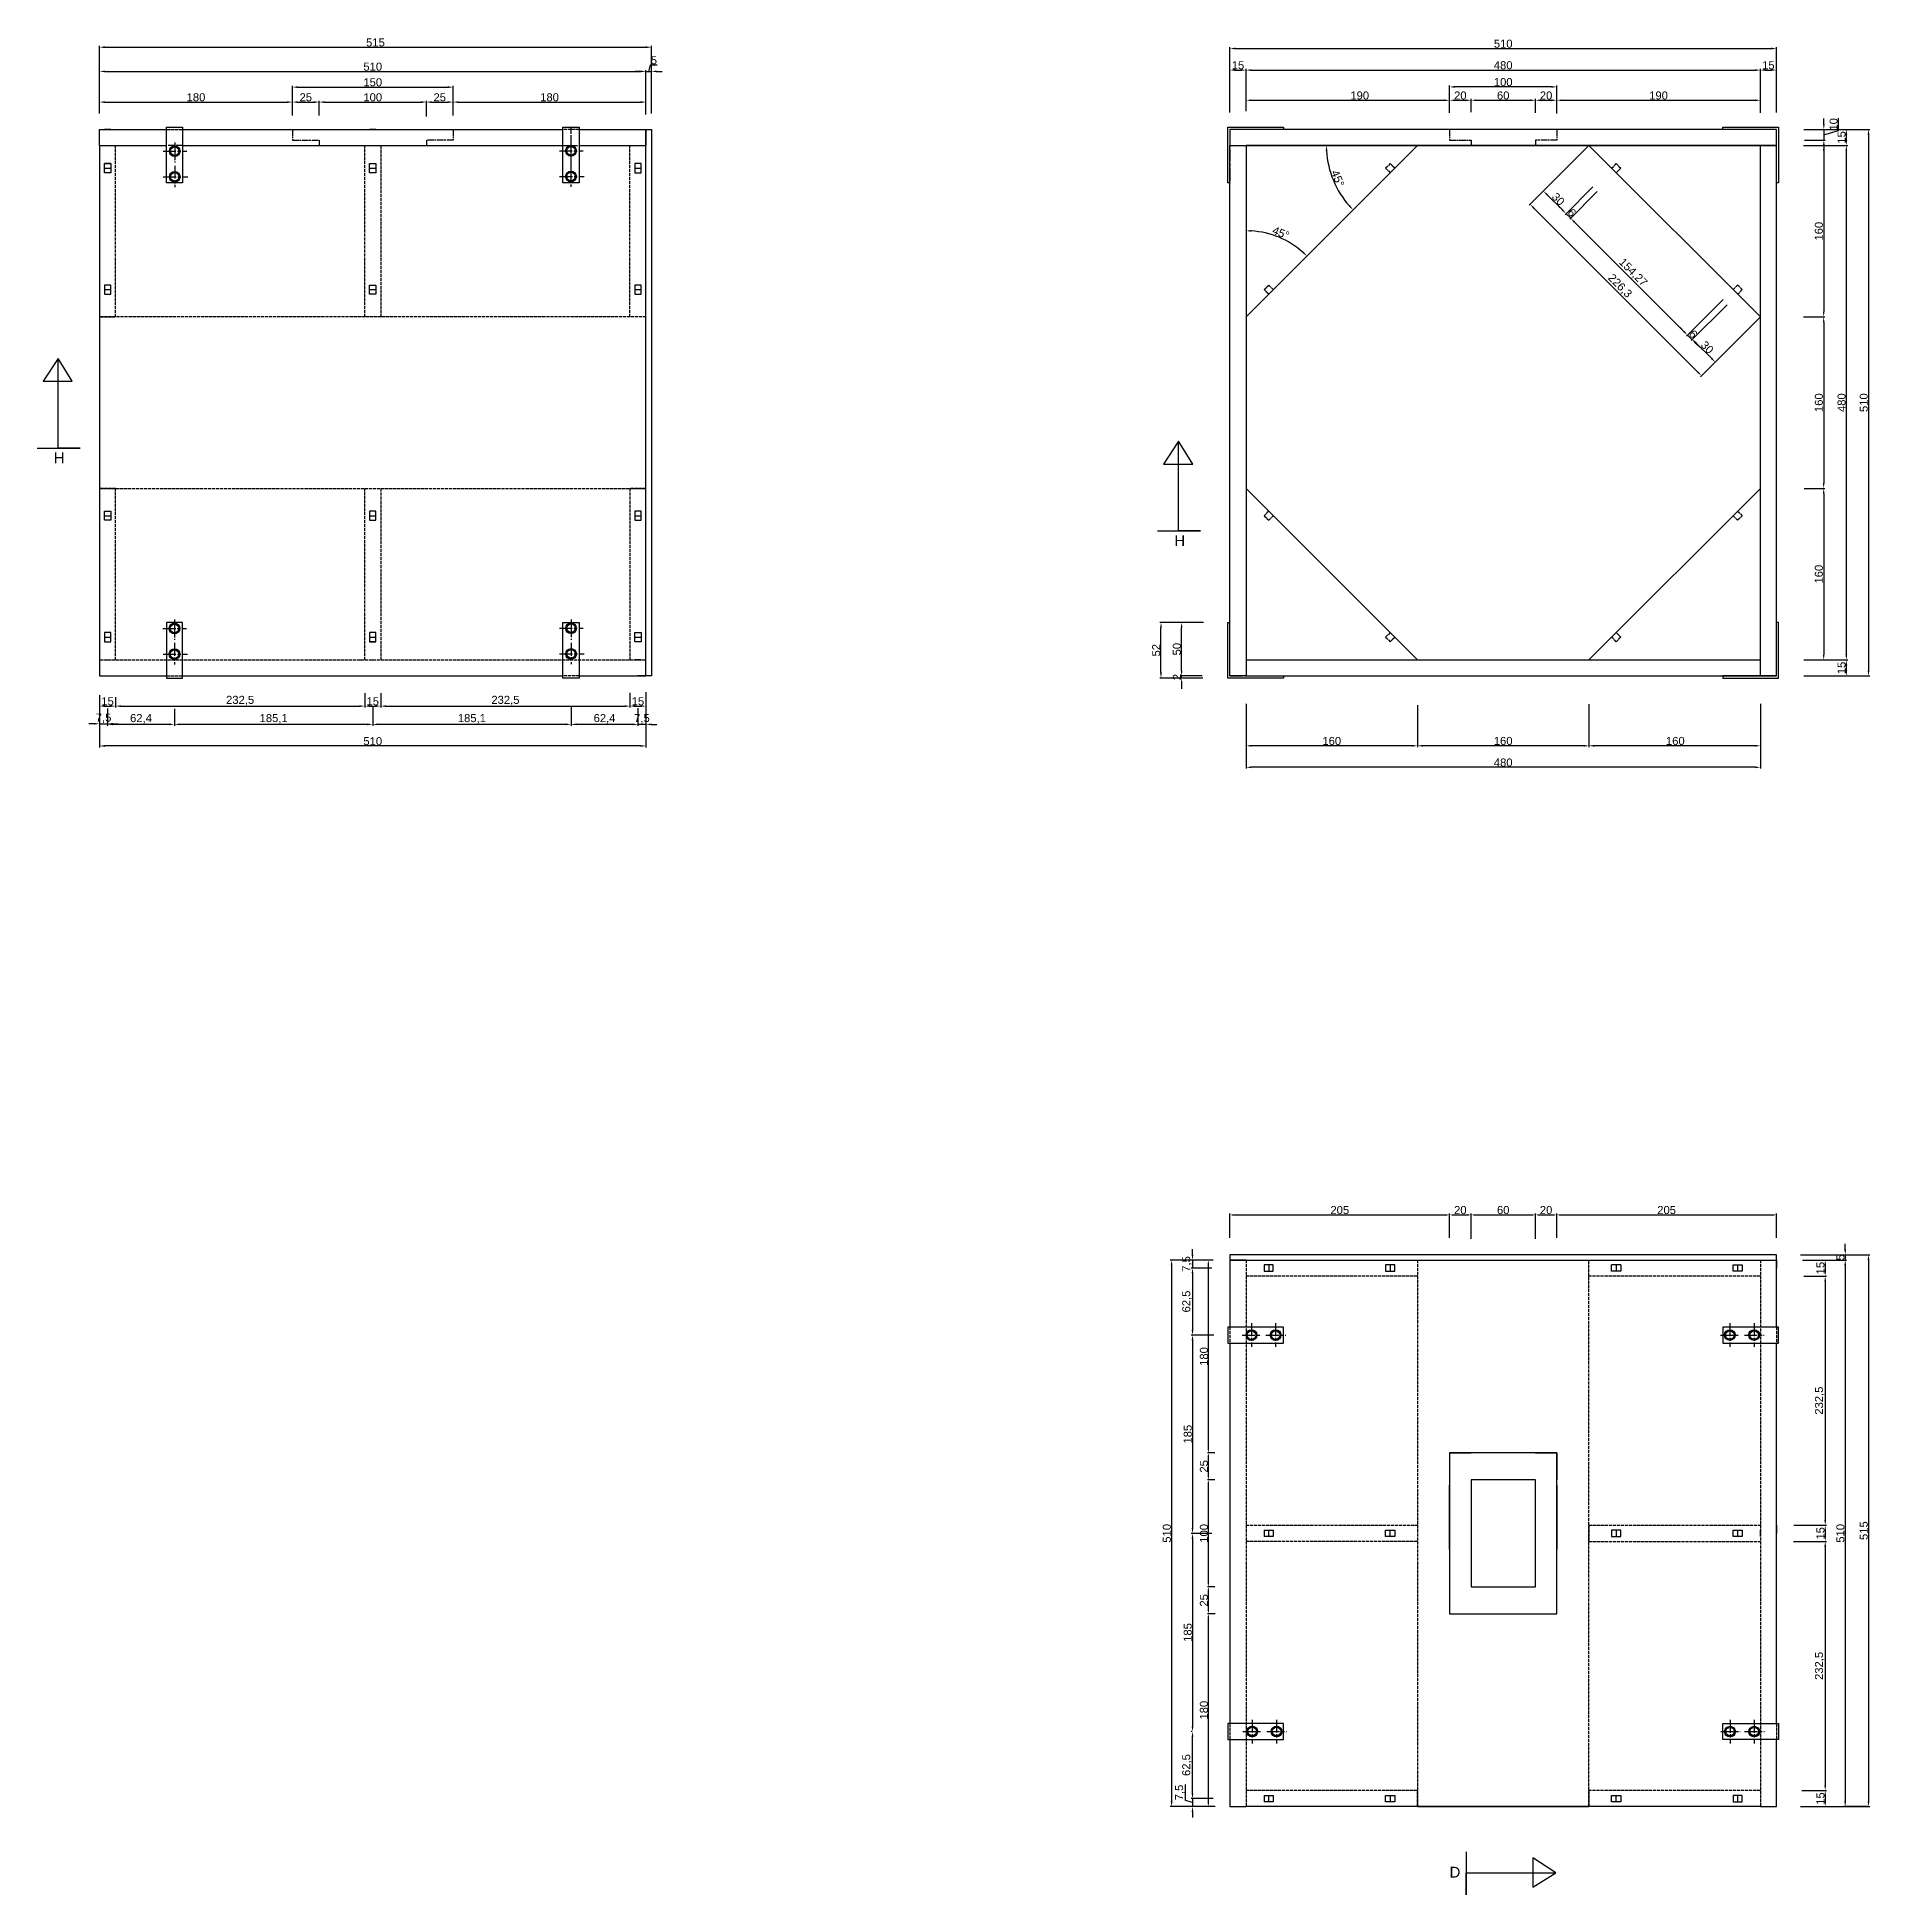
# Model space of a CAD drawing. Header units: millimetres. Extents: x -848 to 862, y -872 to 861.
import ezdxf

# ---------------------------------------------------------------- set-up
doc = ezdxf.new("R2010")
doc.units = ezdxf.units.MM
doc.linetypes.add('ACAD_ISO02W100', pattern=[15, 12, -3])
doc.linetypes.add('ACAD_ISO08W100', pattern=[36, 24, -3, 6, -3])
doc.styles.get("Standard").update_dxf_attribs({"font": 'arial.ttf'})
doc.dimstyles.new('ISO-25', dxfattribs={"dimtxt": 2.5, "dimasz": 2.5, "dimexe": 1.25, "dimexo": 0.625, "dimtad": 1, "dimtxsty": 'Standard', "dimcen": 2.5, "dimadec": 0, "dimazin": 0, "dimtfac": 1, "dimtmove": 0, "dimatfit": 3, "dimfxl": 1, "dimarcsym": 0})

msp = doc.modelspace()

# ---------------------------------------------------------------- texts
at = {"ltscale": 0.5, "char_height": 10, "attachment_point": 1}
for s, insert in [('H', (-832.635, 473.527)), ('H', (213.026, 396.246)), ('D', (469.93, -846.16))]:
    msp.add_mtext_dynamic_manual_height_columns(s, width=23.55974, gutter_width=12.5, heights=[0], dxfattribs=dict(at, insert=insert))

# ---------------------------------------------------------------- blocks, each defined once
blk = doc.blocks.new('*D5')
at = {"color": 0, "lineweight": -2, "ltscale": 0.5, "transparency": 16777216}
for p, q in [((265, 790.9), (265, 851.7)), ((270, 850.4), (770, 850.4)), ((775, 790.9), (775, 851.7))]:
    blk.add_line(p, q, dxfattribs=at)
at = {"color": 0, "ltscale": 0.5, "transparency": 16777216}
for points in [[(270, 851.3), (270, 849.6), (265, 850.4)], [(770, 851.3), (770, 849.6), (775, 850.4)]]:
    blk.add_solid(points, dxfattribs=at)
at = {"layer": 'Defpoints', "color": 0, "ltscale": 0.5, "transparency": 16777216}
for p in [(775, 850.4), (265, 790.2), (775, 790.2)]:
    blk.add_point(p, dxfattribs=at)
at = {"color": 0, "ltscale": 0.5, "transparency": 16777216, "insert": (520, 854.9), "char_height": 7.5, "attachment_point": 5}
blk.add_mtext('510', dxfattribs=at)
blk = doc.blocks.new('*D6')
at = {"color": 0, "lineweight": -2, "ltscale": 0.5, "transparency": 16777216}
for p, q in [((265, 792), (265, 831.6)), ((270, 830.3), (275, 830.3)), ((280, 791.9), (280, 831.6))]:
    blk.add_line(p, q, dxfattribs=at)
at = {"color": 0, "ltscale": 0.5, "transparency": 16777216}
for points in [[(270, 831.2), (270, 829.5), (265, 830.3)], [(275, 831.2), (275, 829.5), (280, 830.3)]]:
    blk.add_solid(points, dxfattribs=at)
at = {"layer": 'Defpoints', "color": 0, "ltscale": 0.5, "transparency": 16777216}
for p in [(280, 830.3), (265, 791.4), (280, 791.3)]:
    blk.add_point(p, dxfattribs=at)
at = {"color": 0, "ltscale": 0.5, "transparency": 16777216, "insert": (272.5, 834.8), "char_height": 7.5, "attachment_point": 5}
blk.add_mtext('15', dxfattribs=at)
blk = doc.blocks.new('*D7')
at = {"color": 0, "lineweight": -2, "ltscale": 0.5, "transparency": 16777216}
for p, q in [((280, 791.9), (280, 831.6)), ((285, 830.3), (755, 830.3)), ((760, 790.5), (760, 831.6))]:
    blk.add_line(p, q, dxfattribs=at)
at = {"color": 0, "ltscale": 0.5, "transparency": 16777216}
for points in [[(285, 831.2), (285, 829.5), (280, 830.3)], [(755, 831.2), (755, 829.5), (760, 830.3)]]:
    blk.add_solid(points, dxfattribs=at)
at = {"layer": 'Defpoints', "color": 0, "ltscale": 0.5, "transparency": 16777216}
for p in [(760, 830.3), (280, 791.3), (760, 789.9)]:
    blk.add_point(p, dxfattribs=at)
at = {"color": 0, "ltscale": 0.5, "transparency": 16777216, "insert": (520, 834.8), "char_height": 7.5, "attachment_point": 5}
blk.add_mtext('480', dxfattribs=at)
blk = doc.blocks.new('*D8')
at = {"color": 0, "lineweight": -2, "ltscale": 0.5, "transparency": 16777216}
for p, q in [((760, 790.5), (760, 831.6)), ((765, 830.3), (770, 830.3)), ((775, 792.4), (775, 831.6))]:
    blk.add_line(p, q, dxfattribs=at)
at = {"color": 0, "ltscale": 0.5, "transparency": 16777216}
for points in [[(765, 831.2), (765, 829.5), (760, 830.3)], [(770, 831.2), (770, 829.5), (775, 830.3)]]:
    blk.add_solid(points, dxfattribs=at)
at = {"layer": 'Defpoints', "color": 0, "ltscale": 0.5, "transparency": 16777216}
for p in [(775, 830.3), (760, 789.9), (775, 791.8)]:
    blk.add_point(p, dxfattribs=at)
at = {"color": 0, "ltscale": 0.5, "transparency": 16777216, "insert": (767.5, 834.8), "char_height": 7.5, "attachment_point": 5}
blk.add_mtext('15', dxfattribs=at)
blk = doc.blocks.new('*D9')
at = {"color": 0, "lineweight": -2, "ltscale": 0.5, "transparency": 16777216}
for p, q in [((280, 791.9), (280, 803.4)), ((285, 802.2), (465, 802.2)), ((470, 790.4), (470, 803.4))]:
    blk.add_line(p, q, dxfattribs=at)
at = {"color": 0, "ltscale": 0.5, "transparency": 16777216}
for points in [[(285, 803), (285, 801.3), (280, 802.2)], [(465, 803), (465, 801.3), (470, 802.2)]]:
    blk.add_solid(points, dxfattribs=at)
at = {"layer": 'Defpoints', "color": 0, "ltscale": 0.5, "transparency": 16777216}
for p in [(470, 802.2), (280, 791.3), (470, 789.8)]:
    blk.add_point(p, dxfattribs=at)
at = {"color": 0, "ltscale": 0.5, "transparency": 16777216, "insert": (386.1, 806.6), "char_height": 7.5, "attachment_point": 5}
blk.add_mtext('190', dxfattribs=at)
blk = doc.blocks.new('*D10')
at = {"color": 0, "lineweight": -2, "ltscale": 0.5, "transparency": 16777216}
for p, q in [((470, 790.4), (470, 803.4)), ((475, 802.2), (485, 802.2)), ((490, 791.1), (490, 803.4))]:
    blk.add_line(p, q, dxfattribs=at)
at = {"color": 0, "ltscale": 0.5, "transparency": 16777216}
for points in [[(475, 803), (475, 801.3), (470, 802.2)], [(485, 803), (485, 801.3), (490, 802.2)]]:
    blk.add_solid(points, dxfattribs=at)
at = {"layer": 'Defpoints', "color": 0, "ltscale": 0.5, "transparency": 16777216}
for p in [(490, 802.2), (470, 789.8), (490, 790.5)]:
    blk.add_point(p, dxfattribs=at)
at = {"color": 0, "ltscale": 0.5, "transparency": 16777216, "insert": (480, 806.6), "char_height": 7.5, "attachment_point": 5}
blk.add_mtext('20', dxfattribs=at)
blk = doc.blocks.new('*D11')
at = {"color": 0, "lineweight": -2, "ltscale": 0.5, "transparency": 16777216}
for p, q in [((490, 791.1), (490, 803.4)), ((495, 802.2), (545, 802.2)), ((550, 790.5), (550, 803.4))]:
    blk.add_line(p, q, dxfattribs=at)
at = {"color": 0, "ltscale": 0.5, "transparency": 16777216}
for points in [[(495, 803), (495, 801.3), (490, 802.2)], [(545, 803), (545, 801.3), (550, 802.2)]]:
    blk.add_solid(points, dxfattribs=at)
at = {"layer": 'Defpoints', "color": 0, "ltscale": 0.5, "transparency": 16777216}
for p in [(550, 802.2), (490, 790.5), (550, 789.8)]:
    blk.add_point(p, dxfattribs=at)
at = {"color": 0, "ltscale": 0.5, "transparency": 16777216, "insert": (520, 806.6), "char_height": 7.5, "attachment_point": 5}
blk.add_mtext('60', dxfattribs=at)
blk = doc.blocks.new('*D12')
at = {"color": 0, "lineweight": -2, "ltscale": 0.5, "transparency": 16777216}
for p, q in [((550, 790.5), (550, 803.4)), ((555, 802.2), (565, 802.2)), ((570, 789.8), (570, 803.4))]:
    blk.add_line(p, q, dxfattribs=at)
at = {"color": 0, "ltscale": 0.5, "transparency": 16777216}
for points in [[(555, 803), (555, 801.3), (550, 802.2)], [(565, 803), (565, 801.3), (570, 802.2)]]:
    blk.add_solid(points, dxfattribs=at)
at = {"layer": 'Defpoints', "color": 0, "ltscale": 0.5, "transparency": 16777216}
for p in [(570, 802.2), (550, 789.8), (570, 789.2)]:
    blk.add_point(p, dxfattribs=at)
at = {"color": 0, "ltscale": 0.5, "transparency": 16777216, "insert": (560, 806.6), "char_height": 7.5, "attachment_point": 5}
blk.add_mtext('20', dxfattribs=at)
blk = doc.blocks.new('*D13')
at = {"color": 0, "lineweight": -2, "ltscale": 0.5, "transparency": 16777216}
for p, q in [((570, 789.8), (570, 803.4)), ((575, 802.2), (755, 802.2)), ((760, 791.7), (760, 803.4))]:
    blk.add_line(p, q, dxfattribs=at)
at = {"color": 0, "ltscale": 0.5, "transparency": 16777216}
for points in [[(575, 803), (575, 801.3), (570, 802.2)], [(755, 803), (755, 801.3), (760, 802.2)]]:
    blk.add_solid(points, dxfattribs=at)
at = {"layer": 'Defpoints', "color": 0, "ltscale": 0.5, "transparency": 16777216}
for p in [(760, 802.2), (570, 789.2), (760, 791.1)]:
    blk.add_point(p, dxfattribs=at)
at = {"color": 0, "ltscale": 0.5, "transparency": 16777216, "insert": (665, 806.6), "char_height": 7.5, "attachment_point": 5}
blk.add_mtext('190', dxfattribs=at)
blk = doc.blocks.new('*D14')
at = {"color": 0, "lineweight": -2, "ltscale": 0.5, "transparency": 16777216}
for p, q in [((800.5, 775), (862.2, 775)), ((860.9, 770), (860.9, 270)), ((800.5, 265), (862.2, 265))]:
    blk.add_line(p, q, dxfattribs=at)
at = {"color": 0, "ltscale": 0.5, "transparency": 16777216}
for points in [[(860.1, 770), (861.8, 770), (860.9, 775)], [(860.1, 270), (861.8, 270), (860.9, 265)]]:
    blk.add_solid(points, dxfattribs=at)
at = {"layer": 'Defpoints', "color": 0, "ltscale": 0.5, "transparency": 16777216}
for p in [(799.9, 775), (799.9, 265), (860.9, 265)]:
    blk.add_point(p, dxfattribs=at)
at = {"color": 0, "ltscale": 0.5, "transparency": 16777216, "insert": (856.5, 520), "char_height": 7.5, "attachment_point": 5, "rotation": 90}
blk.add_mtext('510', dxfattribs=at)
blk = doc.blocks.new('*D15')
at = {"color": 0, "lineweight": -2, "ltscale": 0.5, "transparency": 16777216}
for p, q in [((800.5, 775), (841.5, 775)), ((840.2, 770), (840.2, 765)), ((800.4, 760), (841.5, 760))]:
    blk.add_line(p, q, dxfattribs=at)
at = {"color": 0, "ltscale": 0.5, "transparency": 16777216}
for points in [[(839.4, 770), (841.1, 770), (840.2, 775)], [(839.4, 765), (841.1, 765), (840.2, 760)]]:
    blk.add_solid(points, dxfattribs=at)
at = {"layer": 'Defpoints', "color": 0, "ltscale": 0.5, "transparency": 16777216}
for p in [(799.9, 775), (799.8, 760), (840.2, 760)]:
    blk.add_point(p, dxfattribs=at)
at = {"color": 0, "ltscale": 0.5, "transparency": 16777216, "insert": (835.8, 767.5), "char_height": 7.5, "attachment_point": 5, "rotation": 90}
blk.add_mtext('15', dxfattribs=at)
blk = doc.blocks.new('*D16')
at = {"color": 0, "lineweight": -2, "ltscale": 0.5, "transparency": 16777216}
for p, q in [((800.4, 760), (841.5, 760)), ((840.2, 755), (840.2, 285)), ((800.6, 280), (841.5, 280))]:
    blk.add_line(p, q, dxfattribs=at)
at = {"color": 0, "ltscale": 0.5, "transparency": 16777216}
for points in [[(839.4, 755), (841.1, 755), (840.2, 760)], [(839.4, 285), (841.1, 285), (840.2, 280)]]:
    blk.add_solid(points, dxfattribs=at)
at = {"layer": 'Defpoints', "color": 0, "ltscale": 0.5, "transparency": 16777216}
for p in [(799.8, 760), (800, 280), (840.2, 280)]:
    blk.add_point(p, dxfattribs=at)
at = {"color": 0, "ltscale": 0.5, "transparency": 16777216, "insert": (835.8, 520), "char_height": 7.5, "attachment_point": 5, "rotation": 90}
blk.add_mtext('480', dxfattribs=at)
blk = doc.blocks.new('*D17')
at = {"color": 0, "lineweight": -2, "ltscale": 0.5, "transparency": 16777216}
for p, q in [((800.6, 280), (841.5, 280)), ((801, 265), (841.5, 265)), ((840.2, 275), (840.2, 270))]:
    blk.add_line(p, q, dxfattribs=at)
at = {"color": 0, "ltscale": 0.5, "transparency": 16777216}
for points in [[(839.4, 275), (841.1, 275), (840.2, 280)], [(839.4, 270), (841.1, 270), (840.2, 265)]]:
    blk.add_solid(points, dxfattribs=at)
at = {"layer": 'Defpoints', "color": 0, "ltscale": 0.5, "transparency": 16777216}
for p in [(800, 280), (800.4, 265), (840.2, 265)]:
    blk.add_point(p, dxfattribs=at)
at = {"color": 0, "ltscale": 0.5, "transparency": 16777216, "insert": (835.8, 272.5), "char_height": 7.5, "attachment_point": 5, "rotation": 90}
blk.add_mtext('15', dxfattribs=at)
blk = doc.blocks.new('*D18')
at = {"color": 0, "lineweight": -2, "ltscale": 0.5, "transparency": 16777216}
for p, q in [((800.4, 760), (820.3, 760)), ((819.1, 755), (819.1, 605)), ((800.2, 600), (820.3, 600))]:
    blk.add_line(p, q, dxfattribs=at)
at = {"color": 0, "ltscale": 0.5, "transparency": 16777216}
for points in [[(818.3, 755), (819.9, 755), (819.1, 760)], [(818.3, 605), (819.9, 605), (819.1, 600)]]:
    blk.add_solid(points, dxfattribs=at)
at = {"layer": 'Defpoints', "color": 0, "ltscale": 0.5, "transparency": 16777216}
for p in [(799.8, 760), (799.6, 600), (819.1, 600)]:
    blk.add_point(p, dxfattribs=at)
at = {"color": 0, "ltscale": 0.5, "transparency": 16777216, "insert": (814.6, 680), "char_height": 7.5, "attachment_point": 5, "rotation": 90}
blk.add_mtext('160', dxfattribs=at)
blk = doc.blocks.new('*D19')
at = {"color": 0, "lineweight": -2, "ltscale": 0.5, "transparency": 16777216}
for p, q in [((800.2, 600), (820.3, 600)), ((819.1, 595), (819.1, 445)), ((800.8, 440), (820.3, 440))]:
    blk.add_line(p, q, dxfattribs=at)
at = {"color": 0, "ltscale": 0.5, "transparency": 16777216}
for points in [[(818.3, 595), (819.9, 595), (819.1, 600)], [(818.3, 445), (819.9, 445), (819.1, 440)]]:
    blk.add_solid(points, dxfattribs=at)
at = {"layer": 'Defpoints', "color": 0, "ltscale": 0.5, "transparency": 16777216}
for p in [(799.6, 600), (800.1, 440), (819.1, 440)]:
    blk.add_point(p, dxfattribs=at)
at = {"color": 0, "ltscale": 0.5, "transparency": 16777216, "insert": (814.6, 520), "char_height": 7.5, "attachment_point": 5, "rotation": 90}
blk.add_mtext('160', dxfattribs=at)
blk = doc.blocks.new('*D20')
at = {"color": 0, "lineweight": -2, "ltscale": 0.5, "transparency": 16777216}
for p, q in [((800.8, 440), (820.3, 440)), ((819.1, 435), (819.1, 285)), ((801.2, 280), (820.3, 280))]:
    blk.add_line(p, q, dxfattribs=at)
at = {"color": 0, "ltscale": 0.5, "transparency": 16777216}
for points in [[(818.3, 435), (819.9, 435), (819.1, 440)], [(818.3, 285), (819.9, 285), (819.1, 280)]]:
    blk.add_solid(points, dxfattribs=at)
at = {"layer": 'Defpoints', "color": 0, "ltscale": 0.5, "transparency": 16777216}
for p in [(800.1, 440), (800.6, 280), (819.1, 280)]:
    blk.add_point(p, dxfattribs=at)
at = {"color": 0, "ltscale": 0.5, "transparency": 16777216, "insert": (814.6, 360), "char_height": 7.5, "attachment_point": 5, "rotation": 90}
blk.add_mtext('160', dxfattribs=at)
blk = doc.blocks.new('*D21')
at = {"color": 0, "lineweight": -2, "ltscale": 0.5, "transparency": 16777216}
for p, q in [((280, 239), (280, 178.5)), ((760, 239), (760, 178.5)), ((755, 179.8), (285, 179.8))]:
    blk.add_line(p, q, dxfattribs=at)
at = {"color": 0, "ltscale": 0.5, "transparency": 16777216}
for points in [[(285, 180.6), (285, 178.9), (280, 179.8)], [(755, 180.6), (755, 178.9), (760, 179.8)]]:
    blk.add_solid(points, dxfattribs=at)
at = {"layer": 'Defpoints', "color": 0, "ltscale": 0.5, "transparency": 16777216}
for p in [(280, 239.6), (760, 239.6), (280, 179.8)]:
    blk.add_point(p, dxfattribs=at)
at = {"color": 0, "ltscale": 0.5, "transparency": 16777216, "insert": (520, 184.2), "char_height": 7.5, "attachment_point": 5}
blk.add_mtext('480', dxfattribs=at)
blk = doc.blocks.new('*D22')
at = {"color": 0, "lineweight": -2, "ltscale": 0.5, "transparency": 16777216}
for p, q in [((600, 238.6), (600, 198.6)), ((760, 239), (760, 198.6)), ((755, 199.8), (605, 199.8))]:
    blk.add_line(p, q, dxfattribs=at)
at = {"color": 0, "ltscale": 0.5, "transparency": 16777216}
for points in [[(605, 200.7), (605, 199), (600, 199.8)], [(755, 200.7), (755, 199), (760, 199.8)]]:
    blk.add_solid(points, dxfattribs=at)
at = {"layer": 'Defpoints', "color": 0, "ltscale": 0.5, "transparency": 16777216}
for p in [(600, 239.2), (760, 239.6), (600, 199.8)]:
    blk.add_point(p, dxfattribs=at)
at = {"color": 0, "ltscale": 0.5, "transparency": 16777216, "insert": (680.6, 204.3), "char_height": 7.5, "attachment_point": 5}
blk.add_mtext('160', dxfattribs=at)
blk = doc.blocks.new('*D23')
at = {"color": 0, "lineweight": -2, "ltscale": 0.5, "transparency": 16777216}
for p, q in [((440, 237.8), (440, 198.6)), ((600, 238.6), (600, 198.6)), ((595, 199.8), (445, 199.8))]:
    blk.add_line(p, q, dxfattribs=at)
at = {"color": 0, "ltscale": 0.5, "transparency": 16777216}
for points in [[(445, 200.7), (445, 199), (440, 199.8)], [(595, 200.7), (595, 199), (600, 199.8)]]:
    blk.add_solid(points, dxfattribs=at)
at = {"layer": 'Defpoints', "color": 0, "ltscale": 0.5, "transparency": 16777216}
for p in [(440, 238.4), (600, 239.2), (440, 199.8)]:
    blk.add_point(p, dxfattribs=at)
at = {"color": 0, "ltscale": 0.5, "transparency": 16777216, "insert": (520, 204.3), "char_height": 7.5, "attachment_point": 5}
blk.add_mtext('160', dxfattribs=at)
blk = doc.blocks.new('*D24')
at = {"color": 0, "lineweight": -2, "ltscale": 0.5, "transparency": 16777216}
for p, q in [((280, 238.3), (280, 198.6)), ((440, 237.8), (440, 198.6)), ((435, 199.8), (285, 199.8))]:
    blk.add_line(p, q, dxfattribs=at)
at = {"color": 0, "ltscale": 0.5, "transparency": 16777216}
for points in [[(285, 200.7), (285, 199), (280, 199.8)], [(435, 200.7), (435, 199), (440, 199.8)]]:
    blk.add_solid(points, dxfattribs=at)
at = {"layer": 'Defpoints', "color": 0, "ltscale": 0.5, "transparency": 16777216}
for p in [(280, 239), (440, 238.4), (280, 199.8)]:
    blk.add_point(p, dxfattribs=at)
at = {"color": 0, "ltscale": 0.5, "transparency": 16777216, "insert": (360, 204.3), "char_height": 7.5, "attachment_point": 5}
blk.add_mtext('160', dxfattribs=at)
blk = doc.blocks.new('*D25')
at = {"color": 0, "lineweight": -2, "ltscale": 0.5, "transparency": 16777216}
for p, q in [((239.6, 315), (199.4, 315)), ((200.6, 268), (200.6, 310)), ((239.6, 263), (199.4, 263))]:
    blk.add_line(p, q, dxfattribs=at)
at = {"color": 0, "ltscale": 0.5, "transparency": 16777216}
for points in [[(199.8, 310), (201.5, 310), (200.6, 315)], [(199.8, 268), (201.5, 268), (200.6, 263)]]:
    blk.add_solid(points, dxfattribs=at)
at = {"layer": 'Defpoints', "color": 0, "ltscale": 0.5, "transparency": 16777216}
for p in [(200.6, 315), (240.2, 315), (240.2, 263)]:
    blk.add_point(p, dxfattribs=at)
at = {"color": 0, "ltscale": 0.5, "transparency": 16777216, "insert": (196.2, 289), "char_height": 7.5, "attachment_point": 5, "rotation": 90}
blk.add_mtext('52', dxfattribs=at)
blk = doc.blocks.new('*D26')
at = {"color": 0, "lineweight": -2, "ltscale": 0.5, "transparency": 16777216}
for p, q in [((239.1, 265), (218.6, 265)), ((239.6, 263), (218.6, 263)), ((219.9, 270), (219.9, 275)), ((219.9, 263), (219.9, 265)), ((219.9, 258), (219.9, 253))]:
    blk.add_line(p, q, dxfattribs=at)
at = {"color": 0, "ltscale": 0.5, "transparency": 16777216}
for points in [[(219.1, 270), (220.7, 270), (219.9, 265)], [(219.1, 258), (220.7, 258), (219.9, 263)]]:
    blk.add_solid(points, dxfattribs=at)
at = {"layer": 'Defpoints', "color": 0, "ltscale": 0.5, "transparency": 16777216}
for p in [(219.9, 265), (239.7, 265), (240.2, 263)]:
    blk.add_point(p, dxfattribs=at)
at = {"color": 0, "ltscale": 0.5, "transparency": 16777216, "insert": (215.5, 264), "char_height": 7.5, "attachment_point": 5, "rotation": 90}
blk.add_mtext('2', dxfattribs=at)
blk = doc.blocks.new('*D27')
at = {"color": 0, "lineweight": -2, "ltscale": 0.5, "transparency": 16777216}
for p, q in [((240.3, 315), (218.6, 315)), ((219.9, 270), (219.9, 310)), ((239.1, 265), (218.6, 265))]:
    blk.add_line(p, q, dxfattribs=at)
at = {"color": 0, "ltscale": 0.5, "transparency": 16777216}
for points in [[(219.1, 310), (220.7, 310), (219.9, 315)], [(219.1, 270), (220.7, 270), (219.9, 265)]]:
    blk.add_solid(points, dxfattribs=at)
at = {"layer": 'Defpoints', "color": 0, "ltscale": 0.5, "transparency": 16777216}
for p in [(219.9, 315), (240.9, 315), (239.7, 265)]:
    blk.add_point(p, dxfattribs=at)
at = {"color": 0, "ltscale": 0.5, "transparency": 16777216, "insert": (215.4, 290), "char_height": 7.5, "attachment_point": 5, "rotation": 90}
blk.add_mtext('50', dxfattribs=at)
blk = doc.blocks.new('*D28')
at = {"color": 0, "lineweight": -2, "ltscale": 0.5, "transparency": 16777216}
for p, q in [((797.6, -275), (862.2, -275)), ((860.9, -280), (860.9, -785)), ((797.6, -790), (862.2, -790))]:
    blk.add_line(p, q, dxfattribs=at)
at = {"color": 0, "ltscale": 0.5, "transparency": 16777216}
for points in [[(860.1, -280), (861.8, -280), (860.9, -275)], [(860.1, -785), (861.8, -785), (860.9, -790)]]:
    blk.add_solid(points, dxfattribs=at)
at = {"layer": 'Defpoints', "color": 0, "ltscale": 0.5, "transparency": 16777216}
for p in [(797, -275), (797, -790), (860.9, -790)]:
    blk.add_point(p, dxfattribs=at)
at = {"color": 0, "ltscale": 0.5, "transparency": 16777216, "insert": (856.5, -532.5), "char_height": 7.5, "attachment_point": 5, "rotation": 90}
blk.add_mtext('515', dxfattribs=at)
blk = doc.blocks.new('*D29')
at = {"color": 0, "lineweight": -2, "ltscale": 0.5, "transparency": 16777216}
for p, q in [((797.6, -275), (840.4, -275)), ((839.2, -270), (839.2, -265)), ((839.2, -275), (839.2, -280)), ((799.3, -280), (840.4, -280)), ((839.2, -285), (839.2, -290))]:
    blk.add_line(p, q, dxfattribs=at)
at = {"color": 0, "ltscale": 0.5, "transparency": 16777216}
for points in [[(838.3, -270), (840, -270), (839.2, -275)], [(838.3, -285), (840, -285), (839.2, -280)]]:
    blk.add_solid(points, dxfattribs=at)
at = {"layer": 'Defpoints', "color": 0, "ltscale": 0.5, "transparency": 16777216}
for p in [(797, -275), (798.6, -280), (839.2, -280)]:
    blk.add_point(p, dxfattribs=at)
at = {"color": 0, "ltscale": 0.5, "transparency": 16777216, "insert": (834.7, -277.5), "char_height": 7.5, "attachment_point": 5, "rotation": 90}
blk.add_mtext('5', dxfattribs=at)
blk = doc.blocks.new('*D30')
at = {"color": 0, "lineweight": -2, "ltscale": 0.5, "transparency": 16777216}
for p, q in [((799.3, -280), (840.4, -280)), ((839.2, -285), (839.2, -785)), ((860.3, -790), (837.9, -790))]:
    blk.add_line(p, q, dxfattribs=at)
at = {"color": 0, "ltscale": 0.5, "transparency": 16777216}
for points in [[(838.3, -285), (840, -285), (839.2, -280)], [(838.3, -785), (840, -785), (839.2, -790)]]:
    blk.add_solid(points, dxfattribs=at)
at = {"layer": 'Defpoints', "color": 0, "ltscale": 0.5, "transparency": 16777216}
for p in [(798.6, -280), (839.2, -790), (860.9, -790)]:
    blk.add_point(p, dxfattribs=at)
at = {"color": 0, "ltscale": 0.5, "transparency": 16777216, "insert": (834.7, -535), "char_height": 7.5, "attachment_point": 5, "rotation": 90}
blk.add_mtext('510', dxfattribs=at)
blk = doc.blocks.new('*D31')
at = {"color": 0, "lineweight": -2, "ltscale": 0.5, "transparency": 16777216}
for p, q in [((799.3, -280), (821.8, -280)), ((820.5, -285), (820.5, -290)), ((800.6, -295), (821.8, -295))]:
    blk.add_line(p, q, dxfattribs=at)
at = {"color": 0, "ltscale": 0.5, "transparency": 16777216}
for points in [[(819.7, -285), (821.4, -285), (820.5, -280)], [(819.7, -290), (821.4, -290), (820.5, -295)]]:
    blk.add_solid(points, dxfattribs=at)
at = {"layer": 'Defpoints', "color": 0, "ltscale": 0.5, "transparency": 16777216}
for p in [(798.6, -280), (799.9, -295), (820.5, -295)]:
    blk.add_point(p, dxfattribs=at)
at = {"color": 0, "ltscale": 0.5, "transparency": 16777216, "insert": (816.1, -287.5), "char_height": 7.5, "attachment_point": 5, "rotation": 90}
blk.add_mtext('15', dxfattribs=at)
blk = doc.blocks.new('*D32')
at = {"color": 0, "lineweight": -2, "ltscale": 0.5, "transparency": 16777216}
for p, q in [((800.6, -295), (821.8, -295)), ((820.5, -300), (820.5, -522.5)), ((791.1, -527.5), (821.8, -527.5))]:
    blk.add_line(p, q, dxfattribs=at)
at = {"color": 0, "ltscale": 0.5, "transparency": 16777216}
for points in [[(819.7, -300), (821.4, -300), (820.5, -295)], [(819.7, -522.5), (821.4, -522.5), (820.5, -527.5)]]:
    blk.add_solid(points, dxfattribs=at)
at = {"layer": 'Defpoints', "color": 0, "ltscale": 0.5, "transparency": 16777216}
for p in [(799.9, -295), (790.5, -527.5), (820.5, -527.5)]:
    blk.add_point(p, dxfattribs=at)
at = {"color": 0, "ltscale": 0.5, "transparency": 16777216, "insert": (815.4, -411.2), "char_height": 7.5, "attachment_point": 5, "rotation": 90}
blk.add_mtext('232,5', dxfattribs=at)
blk = doc.blocks.new('*D33')
at = {"color": 0, "lineweight": -2, "ltscale": 0.5, "transparency": 16777216}
for p, q in [((791.1, -527.5), (821.8, -527.5)), ((820.5, -532.5), (820.5, -537.5)), ((790.8, -542.5), (821.8, -542.5))]:
    blk.add_line(p, q, dxfattribs=at)
at = {"color": 0, "ltscale": 0.5, "transparency": 16777216}
for points in [[(819.7, -532.5), (821.4, -532.5), (820.5, -527.5)], [(819.7, -537.5), (821.4, -537.5), (820.5, -542.5)]]:
    blk.add_solid(points, dxfattribs=at)
at = {"layer": 'Defpoints', "color": 0, "ltscale": 0.5, "transparency": 16777216}
for p in [(790.5, -527.5), (790.1, -542.5), (820.5, -542.5)]:
    blk.add_point(p, dxfattribs=at)
at = {"color": 0, "ltscale": 0.5, "transparency": 16777216, "insert": (816.1, -535), "char_height": 7.5, "attachment_point": 5, "rotation": 90}
blk.add_mtext('15', dxfattribs=at)
blk = doc.blocks.new('*D34')
at = {"color": 0, "lineweight": -2, "ltscale": 0.5, "transparency": 16777216}
for p, q in [((790.8, -542.5), (821.8, -542.5)), ((820.5, -547.5), (820.5, -770)), ((798.7, -775), (821.8, -775))]:
    blk.add_line(p, q, dxfattribs=at)
at = {"color": 0, "ltscale": 0.5, "transparency": 16777216}
for points in [[(819.7, -547.5), (821.4, -547.5), (820.5, -542.5)], [(819.7, -770), (821.4, -770), (820.5, -775)]]:
    blk.add_solid(points, dxfattribs=at)
at = {"layer": 'Defpoints', "color": 0, "ltscale": 0.5, "transparency": 16777216}
for p in [(790.1, -542.5), (798.1, -775), (820.5, -775)]:
    blk.add_point(p, dxfattribs=at)
at = {"color": 0, "ltscale": 0.5, "transparency": 16777216, "insert": (815.4, -658.7), "char_height": 7.5, "attachment_point": 5, "rotation": 90}
blk.add_mtext('232,5', dxfattribs=at)
blk = doc.blocks.new('*D35')
at = {"color": 0, "lineweight": -2, "ltscale": 0.5, "transparency": 16777216}
for p, q in [((798.7, -775), (821.8, -775)), ((820.5, -780), (820.5, -785)), ((800.2, -790), (821.8, -790))]:
    blk.add_line(p, q, dxfattribs=at)
at = {"color": 0, "ltscale": 0.5, "transparency": 16777216}
for points in [[(819.7, -780), (821.4, -780), (820.5, -775)], [(819.7, -785), (821.4, -785), (820.5, -790)]]:
    blk.add_solid(points, dxfattribs=at)
at = {"layer": 'Defpoints', "color": 0, "ltscale": 0.5, "transparency": 16777216}
for p in [(798.1, -775), (799.5, -790), (820.5, -790)]:
    blk.add_point(p, dxfattribs=at)
at = {"color": 0, "ltscale": 0.5, "transparency": 16777216, "insert": (816.1, -782.5), "char_height": 7.5, "attachment_point": 5, "rotation": 90}
blk.add_mtext('15', dxfattribs=at)
blk = doc.blocks.new('*D36')
at = {"color": 0, "lineweight": -2, "ltscale": 0.5, "transparency": 16777216}
for p, q in [((249.2, -280), (209.3, -280)), ((210.5, -285), (210.5, -785)), ((249.2, -790), (209.3, -790))]:
    blk.add_line(p, q, dxfattribs=at)
at = {"color": 0, "ltscale": 0.5, "transparency": 16777216}
for points in [[(209.7, -285), (211.4, -285), (210.5, -280)], [(209.7, -785), (211.4, -785), (210.5, -790)]]:
    blk.add_solid(points, dxfattribs=at)
at = {"layer": 'Defpoints', "color": 0, "ltscale": 0.5, "transparency": 16777216}
for p in [(249.9, -280), (210.5, -790), (249.9, -790)]:
    blk.add_point(p, dxfattribs=at)
at = {"color": 0, "ltscale": 0.5, "transparency": 16777216, "insert": (206.1, -535), "char_height": 7.5, "attachment_point": 5, "rotation": 90}
blk.add_mtext('510', dxfattribs=at)
blk = doc.blocks.new('*D37')
at = {"color": 0, "lineweight": -2, "ltscale": 0.5, "transparency": 16777216}
for p, q in [((230, -275), (230, -270)), ((249.2, -280), (228.8, -280)), ((248.2, -287.5), (228.8, -287.5)), ((230, -280), (230, -287.5)), ((230, -292.5), (230, -297.5))]:
    blk.add_line(p, q, dxfattribs=at)
at = {"color": 0, "ltscale": 0.5, "transparency": 16777216}
for points in [[(229.2, -275), (230.9, -275), (230, -280)], [(229.2, -292.5), (230.9, -292.5), (230, -287.5)]]:
    blk.add_solid(points, dxfattribs=at)
at = {"layer": 'Defpoints', "color": 0, "ltscale": 0.5, "transparency": 16777216}
for p in [(230, -287.5), (248.8, -287.5), (249.9, -280)]:
    blk.add_point(p, dxfattribs=at)
at = {"color": 0, "ltscale": 0.5, "transparency": 16777216, "insert": (224.9, -283.7), "char_height": 7.5, "attachment_point": 5, "rotation": 90}
blk.add_mtext('7,5', dxfattribs=at)
blk = doc.blocks.new('*D38')
at = {"color": 0, "lineweight": -2, "ltscale": 0.5, "transparency": 16777216}
for p, q in [((223.4, -784.2), (223.4, -769.3)), ((230, -777.5), (230, -772.5)), ((230, -786.2), (223.4, -784.2)), ((249.2, -782.5), (228.8, -782.5)), ((248, -790), (228.8, -790)), ((230, -782.5), (230, -790)), ((230, -782.5), (230, -790)), ((230, -795), (230, -800))]:
    blk.add_line(p, q, dxfattribs=at)
at = {"color": 0, "ltscale": 0.5, "transparency": 16777216}
for points in [[(229.2, -777.5), (230.9, -777.5), (230, -782.5)], [(229.2, -795), (230.9, -795), (230, -790)]]:
    blk.add_solid(points, dxfattribs=at)
at = {"layer": 'Defpoints', "color": 0, "ltscale": 0.5, "transparency": 16777216}
for p in [(230, -790), (248.6, -790), (249.8, -782.5)]:
    blk.add_point(p, dxfattribs=at)
at = {"color": 0, "ltscale": 0.5, "transparency": 16777216, "insert": (218.2, -776.8), "char_height": 7.5, "attachment_point": 5, "rotation": 90}
blk.add_mtext('7,5', dxfattribs=at)
blk = doc.blocks.new('*D39')
at = {"color": 0, "lineweight": -2, "ltscale": 0.5, "transparency": 16777216}
for p, q in [((470, 793.4), (470, 815.9)), ((570, 789.8), (570, 815.9)), ((565, 814.6), (475, 814.6))]:
    blk.add_line(p, q, dxfattribs=at)
at = {"color": 0, "ltscale": 0.5, "transparency": 16777216}
for points in [[(475, 815.5), (475, 813.8), (470, 814.6)], [(565, 815.5), (565, 813.8), (570, 814.6)]]:
    blk.add_solid(points, dxfattribs=at)
at = {"layer": 'Defpoints', "color": 0, "ltscale": 0.5, "transparency": 16777216}
for p in [(470, 814.6), (470, 792.8), (570, 789.2)]:
    blk.add_point(p, dxfattribs=at)
at = {"color": 0, "ltscale": 0.5, "transparency": 16777216, "insert": (520, 819.1), "char_height": 7.5, "attachment_point": 5}
blk.add_mtext('100', dxfattribs=at)
blk = doc.blocks.new('*D40')
at = {"color": 0, "lineweight": -2, "ltscale": 0.5, "transparency": 16777216}
for p, q in [((-790, 789.9), (-790, 852.9)), ((-785, 851.7), (-280, 851.7)), ((-275, 789.9), (-275, 852.9))]:
    blk.add_line(p, q, dxfattribs=at)
at = {"color": 0, "ltscale": 0.5, "transparency": 16777216}
for points in [[(-785, 852.5), (-785, 850.8), (-790, 851.7)], [(-280, 852.5), (-280, 850.8), (-275, 851.7)]]:
    blk.add_solid(points, dxfattribs=at)
at = {"layer": 'Defpoints', "color": 0, "ltscale": 0.5, "transparency": 16777216}
for p in [(-275, 851.7), (-790, 789.3), (-275, 789.3)]:
    blk.add_point(p, dxfattribs=at)
at = {"color": 0, "ltscale": 0.5, "transparency": 16777216, "insert": (-532.5, 856.1), "char_height": 7.5, "attachment_point": 5}
blk.add_mtext('515', dxfattribs=at)
blk = doc.blocks.new('*D41')
at = {"color": 0, "lineweight": -2, "ltscale": 0.5, "transparency": 16777216}
for p, q in [((-790, 789.9), (-790, 830.3)), ((-785, 829.1), (-285, 829.1)), ((-280, 790.5), (-280, 830.3))]:
    blk.add_line(p, q, dxfattribs=at)
at = {"color": 0, "ltscale": 0.5, "transparency": 16777216}
for points in [[(-785, 829.9), (-785, 828.3), (-790, 829.1)], [(-285, 829.9), (-285, 828.3), (-280, 829.1)]]:
    blk.add_solid(points, dxfattribs=at)
at = {"layer": 'Defpoints', "color": 0, "ltscale": 0.5, "transparency": 16777216}
for p in [(-280, 829.1), (-790, 789.3), (-280, 789.8)]:
    blk.add_point(p, dxfattribs=at)
at = {"color": 0, "ltscale": 0.5, "transparency": 16777216, "insert": (-535, 833.5), "char_height": 7.5, "attachment_point": 5}
blk.add_mtext('510', dxfattribs=at)
blk = doc.blocks.new('*D42')
at = {"color": 0, "lineweight": -2, "ltscale": 0.5, "transparency": 16777216}
for p, q in [((-277.5, 829.1), (-275.7, 835.1)), ((-275.7, 835.1), (-269.5, 835.1)), ((-285, 829.1), (-290, 829.1)), ((-280, 790.5), (-280, 830.3)), ((-280, 829.1), (-275, 829.1)), ((-280, 829.1), (-275, 829.1)), ((-275, 792.4), (-275, 830.3)), ((-270, 829.1), (-265, 829.1))]:
    blk.add_line(p, q, dxfattribs=at)
at = {"color": 0, "ltscale": 0.5, "transparency": 16777216}
for points in [[(-285, 829.9), (-285, 828.3), (-280, 829.1)], [(-270, 829.9), (-270, 828.3), (-275, 829.1)]]:
    blk.add_solid(points, dxfattribs=at)
at = {"layer": 'Defpoints', "color": 0, "ltscale": 0.5, "transparency": 16777216}
for p in [(-275, 829.1), (-280, 789.8), (-275, 791.8)]:
    blk.add_point(p, dxfattribs=at)
at = {"color": 0, "ltscale": 0.5, "transparency": 16777216, "insert": (-272.6, 839.5), "char_height": 7.5, "attachment_point": 5}
blk.add_mtext('5', dxfattribs=at)
blk = doc.blocks.new('*D43')
at = {"color": 0, "lineweight": -2, "ltscale": 0.5, "transparency": 16777216}
for p, q in [((-790, 789.9), (-790, 801.7)), ((-785, 800.5), (-615, 800.5)), ((-610, 788.1), (-610, 801.7))]:
    blk.add_line(p, q, dxfattribs=at)
at = {"color": 0, "ltscale": 0.5, "transparency": 16777216}
for points in [[(-785, 801.3), (-785, 799.6), (-790, 800.5)], [(-615, 801.3), (-615, 799.6), (-610, 800.5)]]:
    blk.add_solid(points, dxfattribs=at)
at = {"layer": 'Defpoints', "color": 0, "ltscale": 0.5, "transparency": 16777216}
for p in [(-610, 800.5), (-790, 789.3), (-610, 787.5)]:
    blk.add_point(p, dxfattribs=at)
at = {"color": 0, "ltscale": 0.5, "transparency": 16777216, "insert": (-700, 804.9), "char_height": 7.5, "attachment_point": 5}
blk.add_mtext('180', dxfattribs=at)
blk = doc.blocks.new('*D44')
at = {"color": 0, "lineweight": -2, "ltscale": 0.5, "transparency": 16777216}
for p, q in [((-610, 788.1), (-610, 801.7)), ((-605, 800.5), (-590, 800.5)), ((-585, 788.1), (-585, 801.7))]:
    blk.add_line(p, q, dxfattribs=at)
at = {"color": 0, "ltscale": 0.5, "transparency": 16777216}
for points in [[(-605, 801.3), (-605, 799.6), (-610, 800.5)], [(-590, 801.3), (-590, 799.6), (-585, 800.5)]]:
    blk.add_solid(points, dxfattribs=at)
at = {"layer": 'Defpoints', "color": 0, "ltscale": 0.5, "transparency": 16777216}
for p in [(-585, 800.5), (-610, 787.5), (-585, 787.5)]:
    blk.add_point(p, dxfattribs=at)
at = {"color": 0, "ltscale": 0.5, "transparency": 16777216, "insert": (-597.5, 804.9), "char_height": 7.5, "attachment_point": 5}
blk.add_mtext('25', dxfattribs=at)
blk = doc.blocks.new('*D45')
at = {"color": 0, "lineweight": -2, "ltscale": 0.5, "transparency": 16777216}
for p, q in [((-585, 788.1), (-585, 801.7)), ((-580, 800.5), (-490, 800.5)), ((-485, 787), (-485, 801.7))]:
    blk.add_line(p, q, dxfattribs=at)
at = {"color": 0, "ltscale": 0.5, "transparency": 16777216}
for points in [[(-580, 801.3), (-580, 799.6), (-585, 800.5)], [(-490, 801.3), (-490, 799.6), (-485, 800.5)]]:
    blk.add_solid(points, dxfattribs=at)
at = {"layer": 'Defpoints', "color": 0, "ltscale": 0.5, "transparency": 16777216}
for p in [(-485, 800.5), (-585, 787.5), (-485, 786.4)]:
    blk.add_point(p, dxfattribs=at)
at = {"color": 0, "ltscale": 0.5, "transparency": 16777216, "insert": (-535, 804.9), "char_height": 7.5, "attachment_point": 5}
blk.add_mtext('100', dxfattribs=at)
blk = doc.blocks.new('*D46')
at = {"color": 0, "lineweight": -2, "ltscale": 0.5, "transparency": 16777216}
for p, q in [((-485, 787), (-485, 801.7)), ((-480, 800.5), (-465, 800.5)), ((-460, 787.8), (-460, 801.7))]:
    blk.add_line(p, q, dxfattribs=at)
at = {"color": 0, "ltscale": 0.5, "transparency": 16777216}
for points in [[(-480, 801.3), (-480, 799.6), (-485, 800.5)], [(-465, 801.3), (-465, 799.6), (-460, 800.5)]]:
    blk.add_solid(points, dxfattribs=at)
at = {"layer": 'Defpoints', "color": 0, "ltscale": 0.5, "transparency": 16777216}
for p in [(-460, 800.5), (-485, 786.4), (-460, 787.1)]:
    blk.add_point(p, dxfattribs=at)
at = {"color": 0, "ltscale": 0.5, "transparency": 16777216, "insert": (-472.5, 804.9), "char_height": 7.5, "attachment_point": 5}
blk.add_mtext('25', dxfattribs=at)
blk = doc.blocks.new('*D47')
at = {"color": 0, "lineweight": -2, "ltscale": 0.5, "transparency": 16777216}
for p, q in [((-460, 787.8), (-460, 801.7)), ((-455, 800.5), (-285, 800.5)), ((-280, 788.9), (-280, 801.7))]:
    blk.add_line(p, q, dxfattribs=at)
at = {"color": 0, "ltscale": 0.5, "transparency": 16777216}
for points in [[(-455, 801.3), (-455, 799.6), (-460, 800.5)], [(-285, 801.3), (-285, 799.6), (-280, 800.5)]]:
    blk.add_solid(points, dxfattribs=at)
at = {"layer": 'Defpoints', "color": 0, "ltscale": 0.5, "transparency": 16777216}
for p in [(-280, 800.5), (-460, 787.1), (-280, 788.3)]:
    blk.add_point(p, dxfattribs=at)
at = {"color": 0, "ltscale": 0.5, "transparency": 16777216, "insert": (-370, 804.9), "char_height": 7.5, "attachment_point": 5}
blk.add_mtext('180', dxfattribs=at)
blk = doc.blocks.new('*D48')
at = {"color": 0, "lineweight": -2, "ltscale": 0.5, "transparency": 16777216}
for p, q in [((-610, 788.1), (-610, 815.7)), ((-460, 801.1), (-460, 815.7)), ((-605, 814.4), (-465, 814.4))]:
    blk.add_line(p, q, dxfattribs=at)
at = {"color": 0, "ltscale": 0.5, "transparency": 16777216}
for points in [[(-605, 815.3), (-605, 813.6), (-610, 814.4)], [(-465, 815.3), (-465, 813.6), (-460, 814.4)]]:
    blk.add_solid(points, dxfattribs=at)
at = {"layer": 'Defpoints', "color": 0, "ltscale": 0.5, "transparency": 16777216}
for p in [(-460, 814.4), (-460, 800.5), (-610, 787.5)]:
    blk.add_point(p, dxfattribs=at)
at = {"color": 0, "ltscale": 0.5, "transparency": 16777216, "insert": (-535, 818.9), "char_height": 7.5, "attachment_point": 5}
blk.add_mtext('150', dxfattribs=at)
blk = doc.blocks.new('*D49')
at = {"color": 0, "lineweight": -2, "ltscale": 0.5, "transparency": 16777216}
for p, q in [((-790, 247.2), (-790, 198.4)), ((-280, 247.2), (-280, 198.4)), ((-285, 199.7), (-785, 199.7))]:
    blk.add_line(p, q, dxfattribs=at)
at = {"color": 0, "ltscale": 0.5, "transparency": 16777216}
for points in [[(-785, 200.5), (-785, 198.8), (-790, 199.7)], [(-285, 200.5), (-285, 198.8), (-280, 199.7)]]:
    blk.add_solid(points, dxfattribs=at)
at = {"layer": 'Defpoints', "color": 0, "ltscale": 0.5, "transparency": 16777216}
for p in [(-790, 247.8), (-280, 247.8), (-790, 199.7)]:
    blk.add_point(p, dxfattribs=at)
at = {"color": 0, "ltscale": 0.5, "transparency": 16777216, "insert": (-535, 204.1), "char_height": 7.5, "attachment_point": 5}
blk.add_mtext('510', dxfattribs=at)
blk = doc.blocks.new('*D50')
at = {"color": 0, "lineweight": -2, "ltscale": 0.5, "transparency": 16777216}
for p, q in [((248.2, -287.5), (228.8, -287.5)), ((230, -292.5), (230, -345)), ((250, -350), (228.8, -350))]:
    blk.add_line(p, q, dxfattribs=at)
at = {"color": 0, "ltscale": 0.5, "transparency": 16777216}
for points in [[(229.2, -292.5), (230.9, -292.5), (230, -287.5)], [(229.2, -345), (230.9, -345), (230, -350)]]:
    blk.add_solid(points, dxfattribs=at)
at = {"layer": 'Defpoints', "color": 0, "ltscale": 0.5, "transparency": 16777216}
for p in [(248.8, -287.5), (230, -350), (250.7, -350)]:
    blk.add_point(p, dxfattribs=at)
at = {"color": 0, "ltscale": 0.5, "transparency": 16777216, "insert": (224.9, -318.7), "char_height": 7.5, "attachment_point": 5, "rotation": 90}
blk.add_mtext('62,5', dxfattribs=at)
blk = doc.blocks.new('*D51')
at = {"color": 0, "lineweight": -2, "ltscale": 0.5, "transparency": 16777216}
for p, q in [((250, -350), (228.8, -350)), ((230, -355), (230, -530)), ((229.4, -535), (228.8, -535))]:
    blk.add_line(p, q, dxfattribs=at)
at = {"color": 0, "ltscale": 0.5, "transparency": 16777216}
for points in [[(229.2, -355), (230.9, -355), (230, -350)], [(229.2, -530), (230.9, -530), (230, -535)]]:
    blk.add_solid(points, dxfattribs=at)
at = {"layer": 'Defpoints', "color": 0, "ltscale": 0.5, "transparency": 16777216}
for p in [(250.7, -350), (230, -535), (230, -535)]:
    blk.add_point(p, dxfattribs=at)
at = {"color": 0, "ltscale": 0.5, "transparency": 16777216, "insert": (225.6, -442.5), "char_height": 7.5, "attachment_point": 5, "rotation": 90}
blk.add_mtext('185', dxfattribs=at)
blk = doc.blocks.new('*D52')
at = {"color": 0, "lineweight": -2, "ltscale": 0.5, "transparency": 16777216}
for p, q in [((229.4, -720), (228.8, -720)), ((230, -777.5), (230, -725)), ((249.2, -782.5), (228.8, -782.5))]:
    blk.add_line(p, q, dxfattribs=at)
at = {"color": 0, "ltscale": 0.5, "transparency": 16777216}
for points in [[(229.2, -725), (230.9, -725), (230, -720)], [(229.2, -777.5), (230.9, -777.5), (230, -782.5)]]:
    blk.add_solid(points, dxfattribs=at)
at = {"layer": 'Defpoints', "color": 0, "ltscale": 0.5, "transparency": 16777216}
for p in [(230, -720), (230, -720), (249.8, -782.5)]:
    blk.add_point(p, dxfattribs=at)
at = {"color": 0, "ltscale": 0.5, "transparency": 16777216, "insert": (224.9, -751.2), "char_height": 7.5, "attachment_point": 5, "rotation": 90}
blk.add_mtext('62,5', dxfattribs=at)
blk = doc.blocks.new('*D53')
at = {"color": 0, "lineweight": -2, "ltscale": 0.5, "transparency": 16777216}
for p, q in [((248, -535), (228.8, -535)), ((230, -540), (230, -715)), ((229.4, -720), (228.8, -720))]:
    blk.add_line(p, q, dxfattribs=at)
at = {"color": 0, "ltscale": 0.5, "transparency": 16777216}
for points in [[(229.2, -540), (230.9, -540), (230, -535)], [(229.2, -715), (230.9, -715), (230, -720)]]:
    blk.add_solid(points, dxfattribs=at)
at = {"layer": 'Defpoints', "color": 0, "ltscale": 0.5, "transparency": 16777216}
for p in [(248.6, -535), (230, -720), (230, -720)]:
    blk.add_point(p, dxfattribs=at)
at = {"color": 0, "ltscale": 0.5, "transparency": 16777216, "insert": (225.6, -627.5), "char_height": 7.5, "attachment_point": 5, "rotation": 90}
blk.add_mtext('185', dxfattribs=at)
blk = doc.blocks.new('*D54')
at = {"color": 0, "lineweight": -2, "ltscale": 0.5, "transparency": 16777216}
for p, q in [((-790, 247.2), (-790, 219.1)), ((-782.5, 234.5), (-782.5, 219.1)), ((-795, 220.4), (-800, 220.4)), ((-790, 220.4), (-782.5, 220.4)), ((-777.5, 220.4), (-772.5, 220.4))]:
    blk.add_line(p, q, dxfattribs=at)
at = {"color": 0, "ltscale": 0.5, "transparency": 16777216}
for points in [[(-795, 221.2), (-795, 219.6), (-790, 220.4)], [(-777.5, 221.2), (-777.5, 219.6), (-782.5, 220.4)]]:
    blk.add_solid(points, dxfattribs=at)
at = {"layer": 'Defpoints', "color": 0, "ltscale": 0.5, "transparency": 16777216}
for p in [(-790, 247.8), (-782.5, 235.2), (-782.5, 220.4)]:
    blk.add_point(p, dxfattribs=at)
at = {"color": 0, "ltscale": 0.5, "transparency": 16777216, "insert": (-786.2, 225.5), "char_height": 7.5, "attachment_point": 5}
blk.add_mtext('7,5', dxfattribs=at)
blk = doc.blocks.new('*D55')
at = {"color": 0, "lineweight": -2, "ltscale": 0.5, "transparency": 16777216}
for p, q in [((-280, 247.2), (-280, 218.6)), ((-287.5, 234.9), (-287.5, 218.6)), ((-292.5, 219.8), (-297.5, 219.8)), ((-280, 219.8), (-287.5, 219.8)), ((-275, 219.8), (-270, 219.8))]:
    blk.add_line(p, q, dxfattribs=at)
at = {"color": 0, "ltscale": 0.5, "transparency": 16777216}
for points in [[(-292.5, 220.7), (-292.5, 219), (-287.5, 219.8)], [(-275, 220.7), (-275, 219), (-280, 219.8)]]:
    blk.add_solid(points, dxfattribs=at)
at = {"layer": 'Defpoints', "color": 0, "ltscale": 0.5, "transparency": 16777216}
for p in [(-280, 247.8), (-287.5, 235.6), (-287.5, 219.8)]:
    blk.add_point(p, dxfattribs=at)
at = {"color": 0, "ltscale": 0.5, "transparency": 16777216, "insert": (-283.8, 225), "char_height": 7.5, "attachment_point": 5}
blk.add_mtext('7,5', dxfattribs=at)
blk = doc.blocks.new('*D56')
at = {"color": 0, "lineweight": -2, "ltscale": 0.5, "transparency": 16777216}
for p, q in [((-349.9, 236.8), (-349.9, 218.6)), ((-287.5, 234.9), (-287.5, 218.6)), ((-292.5, 219.8), (-344.9, 219.8))]:
    blk.add_line(p, q, dxfattribs=at)
at = {"color": 0, "ltscale": 0.5, "transparency": 16777216}
for points in [[(-344.9, 220.7), (-344.9, 219), (-349.9, 219.8)], [(-292.5, 220.7), (-292.5, 219), (-287.5, 219.8)]]:
    blk.add_solid(points, dxfattribs=at)
at = {"layer": 'Defpoints', "color": 0, "ltscale": 0.5, "transparency": 16777216}
for p in [(-349.9, 237.4), (-287.5, 235.6), (-349.9, 219.8)]:
    blk.add_point(p, dxfattribs=at)
at = {"color": 0, "ltscale": 0.5, "transparency": 16777216, "insert": (-318.7, 225), "char_height": 7.5, "attachment_point": 5}
blk.add_mtext('62,4', dxfattribs=at)
blk = doc.blocks.new('*D57')
at = {"color": 0, "lineweight": -2, "ltscale": 0.5, "transparency": 16777216}
for p, q in [((-535, 237.1), (-535, 218.6)), ((-349.9, 236.8), (-349.9, 218.6)), ((-354.9, 219.8), (-530, 219.8))]:
    blk.add_line(p, q, dxfattribs=at)
at = {"color": 0, "ltscale": 0.5, "transparency": 16777216}
for points in [[(-530, 220.7), (-530, 219), (-535, 219.8)], [(-354.9, 220.7), (-354.9, 219), (-349.9, 219.8)]]:
    blk.add_solid(points, dxfattribs=at)
at = {"layer": 'Defpoints', "color": 0, "ltscale": 0.5, "transparency": 16777216}
for p in [(-535, 237.7), (-349.9, 237.4), (-535, 219.8)]:
    blk.add_point(p, dxfattribs=at)
at = {"color": 0, "ltscale": 0.5, "transparency": 16777216, "insert": (-442.5, 225), "char_height": 7.5, "attachment_point": 5}
blk.add_mtext('185,1', dxfattribs=at)
blk = doc.blocks.new('*D58')
at = {"color": 0, "lineweight": -2, "ltscale": 0.5, "transparency": 16777216}
for p, q in [((-720.1, 234.3), (-720.1, 218.6)), ((-535, 237.1), (-535, 218.6)), ((-540, 219.8), (-715.1, 219.8))]:
    blk.add_line(p, q, dxfattribs=at)
at = {"color": 0, "ltscale": 0.5, "transparency": 16777216}
for points in [[(-715.1, 220.7), (-715.1, 219), (-720.1, 219.8)], [(-540, 220.7), (-540, 219), (-535, 219.8)]]:
    blk.add_solid(points, dxfattribs=at)
at = {"layer": 'Defpoints', "color": 0, "ltscale": 0.5, "transparency": 16777216}
for p in [(-720.1, 234.9), (-535, 237.7), (-720.1, 219.8)]:
    blk.add_point(p, dxfattribs=at)
at = {"color": 0, "ltscale": 0.5, "transparency": 16777216, "insert": (-627.5, 225), "char_height": 7.5, "attachment_point": 5}
blk.add_mtext('185,1', dxfattribs=at)
blk = doc.blocks.new('*D59')
at = {"color": 0, "lineweight": -2, "ltscale": 0.5, "transparency": 16777216}
for p, q in [((-720.1, 234.3), (-720.1, 218.6)), ((-782.5, 219.8), (-782.5, 218.6)), ((-725.1, 219.8), (-777.5, 219.8))]:
    blk.add_line(p, q, dxfattribs=at)
at = {"color": 0, "ltscale": 0.5, "transparency": 16777216}
for points in [[(-777.5, 220.7), (-777.5, 219), (-782.5, 219.8)], [(-725.1, 220.7), (-725.1, 219), (-720.1, 219.8)]]:
    blk.add_solid(points, dxfattribs=at)
at = {"layer": 'Defpoints', "color": 0, "ltscale": 0.5, "transparency": 16777216}
for p in [(-720.1, 234.9), (-782.5, 220.4), (-782.5, 219.8)]:
    blk.add_point(p, dxfattribs=at)
at = {"color": 0, "ltscale": 0.5, "transparency": 16777216, "insert": (-751.3, 225), "char_height": 7.5, "attachment_point": 5}
blk.add_mtext('62,4', dxfattribs=at)
blk = doc.blocks.new('*D60')
at = {"color": 0, "lineweight": -2, "ltscale": 0.5, "transparency": 16777216}
for p, q in [((-790, 247.2), (-790, 235.6)), ((-775, 245.2), (-775, 235.6)), ((-785, 236.9), (-780, 236.9))]:
    blk.add_line(p, q, dxfattribs=at)
at = {"color": 0, "ltscale": 0.5, "transparency": 16777216}
for points in [[(-785, 237.7), (-785, 236), (-790, 236.9)], [(-780, 237.7), (-780, 236), (-775, 236.9)]]:
    blk.add_solid(points, dxfattribs=at)
at = {"layer": 'Defpoints', "color": 0, "ltscale": 0.5, "transparency": 16777216}
for p in [(-790, 247.8), (-775, 245.8), (-775, 236.9)]:
    blk.add_point(p, dxfattribs=at)
at = {"color": 0, "ltscale": 0.5, "transparency": 16777216, "insert": (-782.5, 241.3), "char_height": 7.5, "attachment_point": 5}
blk.add_mtext('15', dxfattribs=at)
blk = doc.blocks.new('*D61')
at = {"color": 0, "lineweight": -2, "ltscale": 0.5, "transparency": 16777216}
for p, q in [((-775, 245.2), (-775, 235.6)), ((-542.5, 249), (-542.5, 235.6)), ((-770, 236.9), (-547.5, 236.9))]:
    blk.add_line(p, q, dxfattribs=at)
at = {"color": 0, "ltscale": 0.5, "transparency": 16777216}
for points in [[(-770, 237.7), (-770, 236), (-775, 236.9)], [(-547.5, 237.7), (-547.5, 236), (-542.5, 236.9)]]:
    blk.add_solid(points, dxfattribs=at)
at = {"layer": 'Defpoints', "color": 0, "ltscale": 0.5, "transparency": 16777216}
for p in [(-775, 245.8), (-542.5, 249.6), (-542.5, 236.9)]:
    blk.add_point(p, dxfattribs=at)
at = {"color": 0, "ltscale": 0.5, "transparency": 16777216, "insert": (-658.8, 242), "char_height": 7.5, "attachment_point": 5}
blk.add_mtext('232,5', dxfattribs=at)
blk = doc.blocks.new('*D62')
at = {"color": 0, "lineweight": -2, "ltscale": 0.5, "transparency": 16777216}
for p, q in [((-542.5, 249), (-542.5, 235.6)), ((-527.5, 249), (-527.5, 235.6)), ((-537.5, 236.9), (-532.5, 236.9))]:
    blk.add_line(p, q, dxfattribs=at)
at = {"color": 0, "ltscale": 0.5, "transparency": 16777216}
for points in [[(-537.5, 237.7), (-537.5, 236), (-542.5, 236.9)], [(-532.5, 237.7), (-532.5, 236), (-527.5, 236.9)]]:
    blk.add_solid(points, dxfattribs=at)
at = {"layer": 'Defpoints', "color": 0, "ltscale": 0.5, "transparency": 16777216}
for p in [(-542.5, 249.6), (-527.5, 249.6), (-527.5, 236.9)]:
    blk.add_point(p, dxfattribs=at)
at = {"color": 0, "ltscale": 0.5, "transparency": 16777216, "insert": (-535, 241.3), "char_height": 7.5, "attachment_point": 5}
blk.add_mtext('15', dxfattribs=at)
blk = doc.blocks.new('*D63')
at = {"color": 0, "lineweight": -2, "ltscale": 0.5, "transparency": 16777216}
for p, q in [((-527.5, 249), (-527.5, 235.6)), ((-295, 249.3), (-295, 235.6)), ((-522.5, 236.9), (-300, 236.9))]:
    blk.add_line(p, q, dxfattribs=at)
at = {"color": 0, "ltscale": 0.5, "transparency": 16777216}
for points in [[(-522.5, 237.7), (-522.5, 236), (-527.5, 236.9)], [(-300, 237.7), (-300, 236), (-295, 236.9)]]:
    blk.add_solid(points, dxfattribs=at)
at = {"layer": 'Defpoints', "color": 0, "ltscale": 0.5, "transparency": 16777216}
for p in [(-527.5, 249.6), (-295, 249.9), (-295, 236.9)]:
    blk.add_point(p, dxfattribs=at)
at = {"color": 0, "ltscale": 0.5, "transparency": 16777216, "insert": (-411.2, 242), "char_height": 7.5, "attachment_point": 5}
blk.add_mtext('232,5', dxfattribs=at)
blk = doc.blocks.new('*D64')
at = {"color": 0, "lineweight": -2, "ltscale": 0.5, "transparency": 16777216}
for p, q in [((-295, 249.3), (-295, 235.6)), ((-280, 249.8), (-280, 235.6)), ((-290, 236.9), (-285, 236.9))]:
    blk.add_line(p, q, dxfattribs=at)
at = {"color": 0, "ltscale": 0.5, "transparency": 16777216}
for points in [[(-290, 237.7), (-290, 236), (-295, 236.9)], [(-285, 237.7), (-285, 236), (-280, 236.9)]]:
    blk.add_solid(points, dxfattribs=at)
at = {"layer": 'Defpoints', "color": 0, "ltscale": 0.5, "transparency": 16777216}
for p in [(-295, 249.9), (-280, 250.4), (-280, 236.9)]:
    blk.add_point(p, dxfattribs=at)
at = {"color": 0, "ltscale": 0.5, "transparency": 16777216, "insert": (-287.5, 241.3), "char_height": 7.5, "attachment_point": 5}
blk.add_mtext('15', dxfattribs=at)
blk = doc.blocks.new('*D65')
at = {"color": 0, "lineweight": -2, "ltscale": 0.5, "transparency": 16777216}
blk.add_arc((440, 760), 85, 183.3717, 221.6283, dxfattribs=at)
at = {"color": 0, "ltscale": 0.5, "transparency": 16777216}
for points in [[(354.3, 755), (356, 755), (355, 760)], [(377.1, 704.1), (375.9, 703), (379.9, 699.9)]]:
    blk.add_solid(points, dxfattribs=at)
at = {"layer": 'Defpoints', "color": 0, "ltscale": 0.5, "transparency": 16777216}
for p in [(265, 760), (440, 760), (775, 760), (357.9, 738), (280, 600)]:
    blk.add_point(p, dxfattribs=at)
at = {"color": 0, "ltscale": 0.5, "transparency": 16777216, "insert": (365.6, 729.2), "char_height": 7.5, "attachment_point": 5, "rotation": 292.5}
blk.add_mtext('45°', dxfattribs=at)
blk = doc.blocks.new('*D66')
at = {"color": 0, "lineweight": -2, "ltscale": 0.5, "transparency": 16777216}
blk.add_arc((280, 600), 80.4, 48.5648, 86.4352, dxfattribs=at)
at = {"color": 0, "ltscale": 0.5, "transparency": 16777216}
for points in [[(285, 679.4), (285, 681.1), (280, 680.4)], [(333.8, 660.9), (332.6, 659.7), (336.8, 656.8)]]:
    blk.add_solid(points, dxfattribs=at)
at = {"layer": 'Defpoints', "color": 0, "ltscale": 0.5, "transparency": 16777216}
for p in [(280, 760), (440, 760), (320.2, 669.6), (280, 600), (280, 600)]:
    blk.add_point(p, dxfattribs=at)
at = {"color": 0, "ltscale": 0.5, "transparency": 16777216, "insert": (312.5, 678.4), "char_height": 7.5, "attachment_point": 5, "rotation": 337.5}
blk.add_mtext('45°', dxfattribs=at)
blk = doc.blocks.new('*D67')
at = {"color": 0, "lineweight": -2, "ltscale": 0.5, "transparency": 16777216}
for p, q in [((599.6, 759.6), (544.2, 704.2)), ((548.6, 701.5), (701.5, 548.6)), ((759.6, 599.6), (704.2, 544.2))]:
    blk.add_line(p, q, dxfattribs=at)
at = {"color": 0, "ltscale": 0.5, "transparency": 16777216}
for points in [[(549.2, 702.1), (548, 700.9), (545.1, 705.1)], [(702.1, 549.2), (700.9, 548), (705.1, 545.1)]]:
    blk.add_solid(points, dxfattribs=at)
at = {"layer": 'Defpoints', "color": 0, "ltscale": 0.5, "transparency": 16777216}
for p in [(600, 760), (760, 600), (705.1, 545.1)]:
    blk.add_point(p, dxfattribs=at)
at = {"color": 0, "ltscale": 0.5, "transparency": 16777216, "insert": (628.7, 628.7), "char_height": 7.5, "attachment_point": 5, "rotation": 315}
blk.add_mtext('226,3', dxfattribs=at)
blk = doc.blocks.new('*D68')
at = {"color": 0, "lineweight": -2, "ltscale": 0.5, "transparency": 16777216}
for p, q in [((599.6, 759.6), (556.6, 716.6)), ((561.1, 714), (575.2, 699.8)), ((603.8, 721.4), (577.9, 695.4))]:
    blk.add_line(p, q, dxfattribs=at)
at = {"color": 0, "ltscale": 0.5, "transparency": 16777216}
for points in [[(561.6, 714.6), (560.5, 713.4), (557.5, 717.5)], [(575.8, 700.4), (574.6, 699.3), (578.7, 696.3)]]:
    blk.add_solid(points, dxfattribs=at)
at = {"layer": 'Defpoints', "color": 0, "ltscale": 0.5, "transparency": 16777216}
for p in [(600, 760), (604.2, 721.8), (578.7, 696.3)]:
    blk.add_point(p, dxfattribs=at)
at = {"color": 0, "ltscale": 0.5, "transparency": 16777216, "insert": (571.4, 709.9), "char_height": 7.5, "attachment_point": 5, "rotation": 315}
blk.add_mtext('30', dxfattribs=at)
blk = doc.blocks.new('*D69')
at = {"color": 0, "lineweight": -2, "ltscale": 0.5, "transparency": 16777216}
for p, q in [((603.8, 721.4), (577.9, 695.4)), ((607.8, 716.9), (582.1, 691.2)), ((575.2, 699.8), (571.7, 703.4)), ((578.7, 696.3), (583, 692.1)), ((586.5, 688.5), (590.1, 685))]:
    blk.add_line(p, q, dxfattribs=at)
at = {"color": 0, "ltscale": 0.5, "transparency": 16777216}
for points in [[(575.8, 700.4), (574.6, 699.3), (578.7, 696.3)], [(587.1, 689.1), (585.9, 687.9), (583, 692.1)]]:
    blk.add_solid(points, dxfattribs=at)
at = {"layer": 'Defpoints', "color": 0, "ltscale": 0.5, "transparency": 16777216}
for p in [(604.2, 721.8), (608.3, 717.3), (583, 692.1)]:
    blk.add_point(p, dxfattribs=at)
at = {"color": 0, "ltscale": 0.5, "transparency": 16777216, "insert": (584, 697.3), "char_height": 7.5, "attachment_point": 5, "rotation": 315}
blk.add_mtext('6', dxfattribs=at)
blk = doc.blocks.new('*D70')
at = {"color": 0, "lineweight": -2, "ltscale": 0.5, "transparency": 16777216}
for p, q in [((607.8, 716.9), (582.1, 691.2)), ((586.5, 688.5), (688.5, 586.5)), ((725.3, 616.2), (691.2, 582.1))]:
    blk.add_line(p, q, dxfattribs=at)
at = {"color": 0, "ltscale": 0.5, "transparency": 16777216}
for points in [[(587.1, 689.1), (585.9, 687.9), (583, 692.1)], [(689.1, 587.1), (687.9, 585.9), (692.1, 583)]]:
    blk.add_solid(points, dxfattribs=at)
at = {"layer": 'Defpoints', "color": 0, "ltscale": 0.5, "transparency": 16777216}
for p in [(608.3, 717.3), (725.7, 616.6), (692.1, 583)]:
    blk.add_point(p, dxfattribs=at)
at = {"color": 0, "ltscale": 0.5, "transparency": 16777216, "insert": (641, 641.3), "char_height": 7.5, "attachment_point": 5, "rotation": 315}
blk.add_mtext('154,27', dxfattribs=at)
blk = doc.blocks.new('*D71')
at = {"color": 0, "lineweight": -2, "ltscale": 0.5, "transparency": 16777216}
for p, q in [((725.3, 616.2), (691.2, 582.1)), ((728.9, 611.3), (695.4, 577.9)), ((688.5, 586.5), (685, 590.1)), ((692.1, 583), (696.3, 578.7)), ((699.8, 575.2), (703.4, 571.7))]:
    blk.add_line(p, q, dxfattribs=at)
at = {"color": 0, "ltscale": 0.5, "transparency": 16777216}
for points in [[(689.1, 587.1), (687.9, 585.9), (692.1, 583)], [(700.4, 575.8), (699.3, 574.6), (696.3, 578.7)]]:
    blk.add_solid(points, dxfattribs=at)
at = {"layer": 'Defpoints', "color": 0, "ltscale": 0.5, "transparency": 16777216}
for p in [(725.7, 616.6), (729.3, 611.7), (696.3, 578.7)]:
    blk.add_point(p, dxfattribs=at)
at = {"color": 0, "ltscale": 0.5, "transparency": 16777216, "insert": (697.3, 584), "char_height": 7.5, "attachment_point": 5, "rotation": 315}
blk.add_mtext('6', dxfattribs=at)
blk = doc.blocks.new('*D72')
at = {"color": 0, "lineweight": -2, "ltscale": 0.5, "transparency": 16777216}
for p, q in [((728.9, 611.3), (695.8, 578.2)), ((700.2, 575.5), (714.3, 561.4)), ((705.5, 545.5), (718.7, 558.7))]:
    blk.add_line(p, q, dxfattribs=at)
at = {"color": 0, "ltscale": 0.5, "transparency": 16777216}
for points in [[(700.8, 576.1), (699.6, 575), (696.7, 579.1)], [(714.9, 562), (713.7, 560.8), (717.9, 557.9)]]:
    blk.add_solid(points, dxfattribs=at)
at = {"layer": 'Defpoints', "color": 0, "ltscale": 0.5, "transparency": 16777216}
for p in [(729.3, 611.7), (717.9, 557.9), (705.1, 545.1)]:
    blk.add_point(p, dxfattribs=at)
at = {"color": 0, "ltscale": 0.5, "transparency": 16777216, "insert": (710.4, 571.6), "char_height": 7.5, "attachment_point": 5, "rotation": 315}
blk.add_mtext('30', dxfattribs=at)
blk = doc.blocks.new('*D77')
at = {"color": 0, "linetype": 'ByBlock', "lineweight": -2, "ltscale": 0.25, "transparency": 16777216}
for p, q in [((819.2, 780), (819.2, 785)), ((832.9, 774.1), (832.9, 785.4)), ((801.3, 765), (820.5, 765)), ((804.9, 775), (820.5, 775)), ((819.2, 775), (819.2, 765)), ((819.2, 775), (819.2, 765)), ((819.2, 770), (832.9, 774.1)), ((819.2, 760), (819.2, 755))]:
    blk.add_line(p, q, dxfattribs=at)
at = {"color": 0, "linetype": 'ByBlock', "ltscale": 0.25, "transparency": 16777216}
for points in [[(818.4, 780), (820.1, 780), (819.2, 775)], [(818.4, 760), (820.1, 760), (819.2, 765)]]:
    blk.add_solid(points, dxfattribs=at)
at = {"layer": 'Defpoints', "color": 0, "linetype": 'ByBlock', "ltscale": 0.25, "transparency": 16777216}
for p in [(800.7, 765), (804.3, 775), (819.2, 765)]:
    blk.add_point(p, dxfattribs=at)
at = {"color": 0, "linetype": 'ByBlock', "ltscale": 0.25, "transparency": 16777216, "insert": (828.4, 779.7), "char_height": 7.5, "attachment_point": 5, "rotation": 90}
blk.add_mtext('10', dxfattribs=at)
blk = doc.blocks.new('*D78')
at = {"color": 0, "linetype": 'ByBlock', "lineweight": -2, "ltscale": 0.25, "transparency": 16777216}
for p, q in [((265, -259.4), (265, -236.6)), ((267.5, -237.9), (467.5, -237.9)), ((470, -259.4), (470, -236.6))]:
    blk.add_line(p, q, dxfattribs=at)
at = {"color": 0, "linetype": 'ByBlock', "ltscale": 0.25, "transparency": 16777216}
for points in [[(267.5, -237.4), (267.5, -238.3), (265, -237.9)], [(467.5, -237.4), (467.5, -238.3), (470, -237.9)]]:
    blk.add_solid(points, dxfattribs=at)
at = {"layer": 'Defpoints', "color": 0, "linetype": 'ByBlock', "ltscale": 0.25, "transparency": 16777216}
for p in [(470, -237.9), (265, -260), (470, -260)]:
    blk.add_point(p, dxfattribs=at)
at = {"color": 0, "linetype": 'ByBlock', "ltscale": 0.25, "transparency": 16777216, "insert": (367.5, -233.4), "char_height": 7.5, "attachment_point": 5}
blk.add_mtext('205', dxfattribs=at)
blk = doc.blocks.new('*D79')
at = {"color": 0, "linetype": 'ByBlock', "lineweight": -2, "ltscale": 0.25, "transparency": 16777216}
for p, q in [((470, -259.4), (470, -236.6)), ((472.5, -237.9), (487.5, -237.9)), ((490, -260.3), (490, -236.6))]:
    blk.add_line(p, q, dxfattribs=at)
at = {"color": 0, "linetype": 'ByBlock', "ltscale": 0.25, "transparency": 16777216}
for points in [[(472.5, -237.4), (472.5, -238.3), (470, -237.9)], [(487.5, -237.4), (487.5, -238.3), (490, -237.9)]]:
    blk.add_solid(points, dxfattribs=at)
at = {"layer": 'Defpoints', "color": 0, "linetype": 'ByBlock', "ltscale": 0.25, "transparency": 16777216}
for p in [(490, -237.9), (470, -260), (490, -260.9)]:
    blk.add_point(p, dxfattribs=at)
at = {"color": 0, "linetype": 'ByBlock', "ltscale": 0.25, "transparency": 16777216, "insert": (480, -233.4), "char_height": 7.5, "attachment_point": 5}
blk.add_mtext('20', dxfattribs=at)
blk = doc.blocks.new('*D80')
at = {"color": 0, "linetype": 'ByBlock', "lineweight": -2, "ltscale": 0.25, "transparency": 16777216}
for p, q in [((490, -260.3), (490, -236.6)), ((492.5, -237.9), (547.5, -237.9)), ((550, -260.3), (550, -236.6))]:
    blk.add_line(p, q, dxfattribs=at)
at = {"color": 0, "linetype": 'ByBlock', "ltscale": 0.25, "transparency": 16777216}
for points in [[(492.5, -237.4), (492.5, -238.3), (490, -237.9)], [(547.5, -237.4), (547.5, -238.3), (550, -237.9)]]:
    blk.add_solid(points, dxfattribs=at)
at = {"layer": 'Defpoints', "color": 0, "linetype": 'ByBlock', "ltscale": 0.25, "transparency": 16777216}
for p in [(550, -237.9), (490, -260.9), (550, -260.9)]:
    blk.add_point(p, dxfattribs=at)
at = {"color": 0, "linetype": 'ByBlock', "ltscale": 0.25, "transparency": 16777216, "insert": (520, -233.4), "char_height": 7.5, "attachment_point": 5}
blk.add_mtext('60', dxfattribs=at)
blk = doc.blocks.new('*D81')
at = {"color": 0, "linetype": 'ByBlock', "lineweight": -2, "ltscale": 0.25, "transparency": 16777216}
for p, q in [((550, -260.3), (550, -236.6)), ((552.5, -237.9), (567.5, -237.9)), ((570, -259.4), (570, -236.6))]:
    blk.add_line(p, q, dxfattribs=at)
at = {"color": 0, "linetype": 'ByBlock', "ltscale": 0.25, "transparency": 16777216}
for points in [[(552.5, -237.4), (552.5, -238.3), (550, -237.9)], [(567.5, -237.4), (567.5, -238.3), (570, -237.9)]]:
    blk.add_solid(points, dxfattribs=at)
at = {"layer": 'Defpoints', "color": 0, "linetype": 'ByBlock', "ltscale": 0.25, "transparency": 16777216}
for p in [(570, -237.9), (550, -260.9), (570, -260)]:
    blk.add_point(p, dxfattribs=at)
at = {"color": 0, "linetype": 'ByBlock', "ltscale": 0.25, "transparency": 16777216, "insert": (560, -233.4), "char_height": 7.5, "attachment_point": 5}
blk.add_mtext('20', dxfattribs=at)
blk = doc.blocks.new('*D82')
at = {"color": 0, "linetype": 'ByBlock', "lineweight": -2, "ltscale": 0.25, "transparency": 16777216}
for p, q in [((570, -259.4), (570, -236.6)), ((572.5, -237.9), (772.5, -237.9)), ((775, -259.4), (775, -236.6))]:
    blk.add_line(p, q, dxfattribs=at)
at = {"color": 0, "linetype": 'ByBlock', "ltscale": 0.25, "transparency": 16777216}
for points in [[(572.5, -237.4), (572.5, -238.3), (570, -237.9)], [(772.5, -237.4), (772.5, -238.3), (775, -237.9)]]:
    blk.add_solid(points, dxfattribs=at)
at = {"layer": 'Defpoints', "color": 0, "linetype": 'ByBlock', "ltscale": 0.25, "transparency": 16777216}
for p in [(775, -237.9), (570, -260), (775, -260)]:
    blk.add_point(p, dxfattribs=at)
at = {"color": 0, "linetype": 'ByBlock', "ltscale": 0.25, "transparency": 16777216, "insert": (672.5, -233.4), "char_height": 7.5, "attachment_point": 5}
blk.add_mtext('205', dxfattribs=at)
blk = doc.blocks.new('*D83')
at = {"color": 0, "linetype": 'ByBlock', "lineweight": -2, "ltscale": 0.25, "transparency": 16777216}
for p, q in [((251.2, -610), (243.9, -610)), ((245.1, -787.5), (245.1, -612.5)), ((251.2, -790), (243.9, -790))]:
    blk.add_line(p, q, dxfattribs=at)
at = {"color": 0, "linetype": 'ByBlock', "ltscale": 0.25, "transparency": 16777216}
for points in [[(244.7, -612.5), (245.5, -612.5), (245.1, -610)], [(244.7, -787.5), (245.5, -787.5), (245.1, -790)]]:
    blk.add_solid(points, dxfattribs=at)
at = {"layer": 'Defpoints', "color": 0, "linetype": 'ByBlock', "ltscale": 0.25, "transparency": 16777216}
for p in [(245.1, -610), (251.8, -610), (251.8, -790)]:
    blk.add_point(p, dxfattribs=at)
at = {"color": 0, "linetype": 'ByBlock', "ltscale": 0.25, "transparency": 16777216, "insert": (240.7, -700), "char_height": 7.5, "attachment_point": 5, "rotation": 90}
blk.add_mtext('180', dxfattribs=at)
blk = doc.blocks.new('*D84')
at = {"color": 0, "linetype": 'ByBlock', "lineweight": -2, "ltscale": 0.25, "transparency": 16777216}
for p, q in [((250.8, -585), (243.9, -585)), ((245.1, -607.5), (245.1, -587.5)), ((251.2, -610), (243.9, -610))]:
    blk.add_line(p, q, dxfattribs=at)
at = {"color": 0, "linetype": 'ByBlock', "ltscale": 0.25, "transparency": 16777216}
for points in [[(244.7, -587.5), (245.5, -587.5), (245.1, -585)], [(244.7, -607.5), (245.5, -607.5), (245.1, -610)]]:
    blk.add_solid(points, dxfattribs=at)
at = {"layer": 'Defpoints', "color": 0, "linetype": 'ByBlock', "ltscale": 0.25, "transparency": 16777216}
for p in [(245.1, -585), (251.4, -585), (251.8, -610)]:
    blk.add_point(p, dxfattribs=at)
at = {"color": 0, "linetype": 'ByBlock', "ltscale": 0.25, "transparency": 16777216, "insert": (240.7, -597.5), "char_height": 7.5, "attachment_point": 5, "rotation": 90}
blk.add_mtext('25', dxfattribs=at)
blk = doc.blocks.new('*D85')
at = {"color": 0, "linetype": 'ByBlock', "lineweight": -2, "ltscale": 0.25, "transparency": 16777216}
for p, q in [((251, -485), (243.9, -485)), ((245.1, -582.5), (245.1, -487.5)), ((250.8, -585), (243.9, -585))]:
    blk.add_line(p, q, dxfattribs=at)
at = {"color": 0, "linetype": 'ByBlock', "ltscale": 0.25, "transparency": 16777216}
for points in [[(244.7, -487.5), (245.5, -487.5), (245.1, -485)], [(244.7, -582.5), (245.5, -582.5), (245.1, -585)]]:
    blk.add_solid(points, dxfattribs=at)
at = {"layer": 'Defpoints', "color": 0, "linetype": 'ByBlock', "ltscale": 0.25, "transparency": 16777216}
for p in [(245.1, -485), (251.6, -485), (251.4, -585)]:
    blk.add_point(p, dxfattribs=at)
at = {"color": 0, "linetype": 'ByBlock', "ltscale": 0.25, "transparency": 16777216, "insert": (240.7, -535), "char_height": 7.5, "attachment_point": 5, "rotation": 90}
blk.add_mtext('100', dxfattribs=at)
blk = doc.blocks.new('*D86')
at = {"color": 0, "linetype": 'ByBlock', "lineweight": -2, "ltscale": 0.25, "transparency": 16777216}
for p, q in [((251, -460), (243.9, -460)), ((245.1, -482.5), (245.1, -462.5)), ((251, -485), (243.9, -485))]:
    blk.add_line(p, q, dxfattribs=at)
at = {"color": 0, "linetype": 'ByBlock', "ltscale": 0.25, "transparency": 16777216}
for points in [[(244.7, -462.5), (245.5, -462.5), (245.1, -460)], [(244.7, -482.5), (245.5, -482.5), (245.1, -485)]]:
    blk.add_solid(points, dxfattribs=at)
at = {"layer": 'Defpoints', "color": 0, "linetype": 'ByBlock', "ltscale": 0.25, "transparency": 16777216}
for p in [(245.1, -460), (251.6, -460), (251.6, -485)]:
    blk.add_point(p, dxfattribs=at)
at = {"color": 0, "linetype": 'ByBlock', "ltscale": 0.25, "transparency": 16777216, "insert": (240.7, -472.5), "char_height": 7.5, "attachment_point": 5, "rotation": 90}
blk.add_mtext('25', dxfattribs=at)
blk = doc.blocks.new('*D87')
at = {"color": 0, "linetype": 'ByBlock', "lineweight": -2, "ltscale": 0.25, "transparency": 16777216}
for p, q in [((249.4, -280), (243.9, -280)), ((245.1, -457.5), (245.1, -282.5)), ((251, -460), (243.9, -460))]:
    blk.add_line(p, q, dxfattribs=at)
at = {"color": 0, "linetype": 'ByBlock', "ltscale": 0.25, "transparency": 16777216}
for points in [[(244.7, -282.5), (245.5, -282.5), (245.1, -280)], [(244.7, -457.5), (245.5, -457.5), (245.1, -460)]]:
    blk.add_solid(points, dxfattribs=at)
at = {"layer": 'Defpoints', "color": 0, "linetype": 'ByBlock', "ltscale": 0.25, "transparency": 16777216}
for p in [(245.1, -280), (250.1, -280), (251.6, -460)]:
    blk.add_point(p, dxfattribs=at)
at = {"color": 0, "linetype": 'ByBlock', "ltscale": 0.25, "transparency": 16777216, "insert": (240.7, -370), "char_height": 7.5, "attachment_point": 5, "rotation": 90}
blk.add_mtext('180', dxfattribs=at)

# ---------------------------------------------------------------- dimensions: what is measured, and where the dimension line sits
at = {"ltscale": 0.5}
for base, p1, p2, override, picture, middle in [((-275, 851.68), (-790, 789.31), (-275, 789.31), {"dimtxt": 7.5, "dimasz": 5, "dimdec": 1}, '*D40', (-532.5, 856.135)), ((-275, 829.094), (-280, 789.85), (-275, 791.755), {"dimtxt": 7.5, "dimasz": 5, "dimdec": 1, "dimtmove": 1}, '*D42', (-275.075, 839.534)), ((280, 830.333), (265, 791.404), (280, 791.322), {"dimtxt": 7.5, "dimasz": 5, "dimdec": 1, "dimtmove": 1}, '*D6', (272.5, 834.787)), ((760, 830.333), (280, 791.322), (760, 789.914), {"dimtxt": 7.5, "dimasz": 5, "dimdec": 1, "dimtmove": 1}, '*D7', (520, 834.787)), ((775, 830.333), (760, 789.914), (775, 791.795), {"dimtxt": 7.5, "dimasz": 5, "dimdec": 1, "dimtmove": 1}, '*D8', (767.5, 834.787)), ((-585, 800.465), (-610, 787.51), (-585, 787.51), {"dimtxt": 7.5, "dimasz": 5, "dimdec": 1, "dimtmove": 1}, '*D44', (-597.5, 804.919)), ((-485, 800.465), (-585, 787.51), (-485, 786.367), {"dimtxt": 7.5, "dimasz": 5, "dimdec": 1, "dimtmove": 1}, '*D45', (-535, 804.919)), ((-460, 800.465), (-485, 786.367), (-460, 787.129), {"dimtxt": 7.5, "dimasz": 5, "dimdec": 1, "dimtmove": 1}, '*D46', (-472.5, 804.919)), ((-280, 800.465), (-460, 787.129), (-280, 788.298), {"dimtxt": 7.5, "dimasz": 5, "dimdec": 1, "dimtmove": 1}, '*D47', (-370, 804.919)), ((-790, 199.659), (-280, 247.818), (-790, 247.818), {"dimtxt": 7.5, "dimasz": 5, "dimdec": 1}, '*D49', (-535, 204.113)), ((-542.5, 236.855), (-775, 245.845), (-542.5, 249.633), {"dimtxt": 7.5, "dimasz": 5, "dimdec": 1, "dimtmove": 1}, '*D61', (-658.75, 241.987)), ((-527.5, 236.855), (-542.5, 249.633), (-527.5, 249.633), {"dimtxt": 7.5, "dimasz": 5, "dimdec": 1, "dimtmove": 1}, '*D62', (-535, 241.31)), ((-295, 236.855), (-527.5, 249.633), (-295, 249.902), {"dimtxt": 7.5, "dimasz": 5, "dimdec": 1, "dimtmove": 1}, '*D63', (-411.25, 241.987)), ((-280, 236.855), (-295, 249.902), (-280, 250.438), {"dimtxt": 7.5, "dimasz": 5, "dimdec": 1, "dimtmove": 1}, '*D64', (-287.5, 241.31)), ((-782.5, 219.845), (-720.097, 234.889), (-782.5, 220.386), {"dimtxt": 7.5, "dimasz": 5, "dimdec": 1, "dimtmove": 1}, '*D59', (-751.298, 224.977)), ((-720.097, 219.845), (-535, 237.696), (-720.097, 234.889), {"dimtxt": 7.5, "dimasz": 5, "dimdec": 1, "dimtmove": 1}, '*D58', (-627.548, 224.977)), ((-535, 219.845), (-349.949, 237.43), (-535, 237.696), {"dimtxt": 7.5, "dimasz": 5, "dimdec": 1, "dimtmove": 1}, '*D57', (-442.474, 224.977)), ((-349.949, 219.845), (-287.5, 235.565), (-349.949, 237.43), {"dimtxt": 7.5, "dimasz": 5, "dimdec": 1, "dimtmove": 1}, '*D56', (-318.724, 224.977)), ((280, 179.772), (760, 239.632), (280, 239.632), {"dimtxt": 7.5, "dimasz": 5, "dimdec": 1}, '*D21', (520, 184.226)), ((280, 199.848), (440, 238.433), (280, 238.967), {"dimtxt": 7.5, "dimasz": 5, "dimdec": 1, "dimtmove": 1}, '*D24', (360, 204.302)), ((440, 199.848), (600, 239.227), (440, 238.433), {"dimtxt": 7.5, "dimasz": 5, "dimdec": 1, "dimtmove": 1}, '*D23', (520, 204.302))]:
    dim = msp.add_linear_dim(base=base, p1=p1, p2=p2, dimstyle='ISO-25', override=override, dxfattribs=at)
    dim.commit()
    dim.dimension.update_dxf_attribs({"geometry": picture, "text_midpoint": middle})
for base, p1, p2, picture, middle in [((775, 850.43), (265, 790.226), (775, 790.226), '*D5', (520, 850.43)), ((-280, 829.094), (-790, 789.31), (-280, 789.85), '*D41', (-535, 829.094)), ((-460, 814.435), (-610, 787.51), (-460, 800.465), '*D48', (-535, 814.435)), ((470, 814.631), (570, 789.19), (470, 792.789), '*D39', (520, 814.631)), ((-610, 800.465), (-790, 789.31), (-610, 787.51), '*D43', (-700, 800.465)), ((470, 802.152), (280, 791.322), (470, 789.804), '*D9', (386.096, 802.152)), ((490, 802.152), (470, 789.804), (490, 790.462), '*D10', (480, 802.152)), ((550, 802.152), (490, 790.462), (550, 789.826), '*D11', (520, 802.152)), ((570, 802.152), (550, 789.826), (570, 789.19), '*D12', (560, 802.152)), ((760, 802.152), (570, 789.19), (760, 791.098), '*D13', (665, 802.152)), ((-782.5, 220.386), (-790, 247.818), (-782.5, 235.153), '*D54', (-786.25, 220.386)), ((-775, 236.855), (-790, 247.818), (-775, 245.845), '*D60', (-782.5, 236.855)), ((-287.5, 219.845), (-280, 247.818), (-287.5, 235.565), '*D55', (-283.75, 219.845)), ((600, 199.848), (760, 239.632), (600, 239.227), '*D22', (680.646, 199.848))]:
    dim = msp.add_linear_dim(base=base, p1=p1, p2=p2, dimstyle='ISO-25', override={"dimtxt": 7.5, "dimasz": 5, "dimdec": 1}, dxfattribs=at)
    dim.commit()
    dim.dimension.update_dxf_attribs({"geometry": picture, "text_midpoint": middle, "dimtype": 160})
at = {"linetype": 'ByBlock', "ltscale": 0.25}
for base, p1, p2, override, picture, middle in [((819.221, 765), (804.313, 775), (800.659, 765), {"dimtxt": 7.5, "dimasz": 5, "dimdec": 1, "dimtmove": 1}, '*D77', (828.442, 774.728)), ((245.112, -280), (251.604, -460), (250.071, -280), {"dimtxt": 7.5, "dimtmove": 1}, '*D87', (240.658, -370)), ((245.112, -460), (251.606, -485), (251.604, -460), {"dimtxt": 7.5, "dimtmove": 1}, '*D86', (240.658, -472.5)), ((245.112, -485), (251.396, -585), (251.606, -485), {"dimtxt": 7.5, "dimtmove": 1}, '*D85', (240.658, -535)), ((245.112, -585), (251.814, -610), (251.396, -585), {"dimtxt": 7.5, "dimtmove": 1}, '*D84', (240.658, -597.5)), ((245.112, -610), (251.814, -790), (251.814, -610), {"dimtxt": 7.5}, '*D83', (240.658, -700))]:
    dim = msp.add_linear_dim(base=base, p1=p1, p2=p2, angle=90, dimstyle='ISO-25', override=override, dxfattribs=at)
    dim.commit()
    dim.dimension.update_dxf_attribs({"geometry": picture, "text_midpoint": middle})
at = {"ltscale": 0.5}
for base, p1, p2, angle, override, picture, middle in [((840.244, 760), (799.886, 775), (799.776, 760), 90, {"dimtxt": 7.5, "dimasz": 5, "dimdec": 1}, '*D15', (840.244, 767.5)), ((578.736, 696.31), (600, 760), (604.237, 721.811), 135, {"dimtxt": 7.5, "dimasz": 5}, '*D68', (568.275, 706.772)), ((819.085, 600), (799.776, 760), (799.614, 600), 90, {"dimtxt": 7.5, "dimasz": 5, "dimdec": 1}, '*D18', (819.085, 680)), ((582.979, 692.067), (604.237, 721.811), (608.255, 717.343), 135, {"dimtxt": 7.5, "dimasz": 5}, '*D69', (580.858, 694.189)), ((692.067, 582.979), (608.255, 717.343), (725.73, 616.642), 135, {"dimtxt": 7.5, "dimasz": 5}, '*D70', (637.335, 637.712)), ((696.31, 578.736), (725.73, 616.642), (729.296, 611.723), 135, {"dimtxt": 7.5, "dimasz": 5}, '*D71', (694.189, 580.858)), ((717.864, 557.864), (729.296, 611.723), (705.068, 545.068), 135, {"dimtxt": 7.5, "dimasz": 5}, '*D72', (707.29, 568.437)), ((219.894, 265), (240.229, 263), (239.675, 265), 90, {"dimtxt": 7.5, "dimasz": 5, "dimdec": 1}, '*D26', (219.894, 264)), ((230.03, -287.5), (249.872, -280), (248.791, -287.5), 90, {"dimtxt": 7.5, "dimasz": 5, "dimdec": 1}, '*D37', (230.03, -283.75)), ((839.18, -280), (796.991, -275), (798.63, -280), 90, {"dimtxt": 7.5, "dimasz": 5, "dimdec": 1}, '*D29', (839.18, -277.5)), ((820.528, -295), (798.63, -280), (799.946, -295), 90, {"dimtxt": 7.5, "dimasz": 5, "dimdec": 1}, '*D31', (820.528, -287.5)), ((820.528, -527.5), (799.946, -295), (790.51, -527.5), 90, {"dimtxt": 7.5, "dimasz": 5, "dimdec": 1}, '*D32', (820.528, -411.25)), ((820.528, -542.5), (790.51, -527.5), (790.149, -542.5), 90, {"dimtxt": 7.5, "dimasz": 5, "dimdec": 1}, '*D33', (820.528, -535)), ((820.528, -775), (790.149, -542.5), (798.083, -775), 90, {"dimtxt": 7.5, "dimasz": 5, "dimdec": 1}, '*D34', (820.528, -658.75)), ((820.528, -790), (798.083, -775), (799.527, -790), 90, {"dimtxt": 7.5, "dimasz": 5, "dimdec": 1}, '*D35', (820.528, -782.5))]:
    dim = msp.add_linear_dim(base=base, p1=p1, p2=p2, angle=angle, dimstyle='ISO-25', override=override, dxfattribs=at)
    dim.commit()
    dim.dimension.update_dxf_attribs({"geometry": picture, "text_midpoint": middle, "dimtype": 160})
for base, p1, p2, override, picture, middle in [((860.932, 265), (799.886, 775), (799.886, 265), {"dimtxt": 7.5, "dimasz": 5, "dimdec": 1}, '*D14', (856.477, 520)), ((840.244, 280), (799.776, 760), (799.973, 280), {"dimtxt": 7.5, "dimasz": 5, "dimdec": 1, "dimtmove": 1}, '*D16', (835.789, 520)), ((819.085, 440), (799.614, 600), (800.132, 440), {"dimtxt": 7.5, "dimasz": 5, "dimdec": 1, "dimtmove": 1}, '*D19', (814.631, 520)), ((819.085, 280), (800.132, 440), (800.624, 280), {"dimtxt": 7.5, "dimasz": 5, "dimdec": 1, "dimtmove": 1}, '*D20', (814.631, 360)), ((200.638, 315), (240.229, 263), (240.229, 315), {"dimtxt": 7.5, "dimasz": 5, "dimdec": 1}, '*D25', (196.184, 289)), ((219.894, 315), (239.675, 265), (240.931, 315), {"dimtxt": 7.5, "dimasz": 5, "dimdec": 1, "dimtmove": 1}, '*D27', (215.44, 290)), ((840.244, 265), (799.973, 280), (800.383, 265), {"dimtxt": 7.5, "dimasz": 5, "dimdec": 1, "dimtmove": 1}, '*D17', (835.789, 272.5)), ((860.932, -790), (796.991, -275), (796.991, -790), {"dimtxt": 7.5, "dimasz": 5, "dimdec": 1}, '*D28', (856.477, -532.5)), ((210.522, -790), (249.872, -280), (249.872, -790), {"dimtxt": 7.5, "dimasz": 5, "dimdec": 1}, '*D36', (206.068, -535)), ((230.03, -350), (248.791, -287.5), (250.654, -350), {"dimtxt": 7.5, "dimasz": 5, "dimdec": 1, "dimtmove": 1}, '*D50', (224.898, -318.75)), ((839.18, -790), (798.63, -280), (860.932, -790), {"dimtxt": 7.5, "dimasz": 5, "dimtad": 3, "dimdec": 1}, '*D30', (834.726, -535)), ((230.03, -535), (250.654, -350), (230.03, -535), {"dimtxt": 7.5, "dimasz": 5, "dimdec": 1, "dimtmove": 1}, '*D51', (225.576, -442.5)), ((230.03, -720), (248.602, -535), (230.03, -720), {"dimtxt": 7.5, "dimasz": 5, "dimdec": 1, "dimtmove": 1}, '*D53', (225.576, -627.5)), ((230.03, -720), (249.792, -782.5), (230.03, -720), {"dimtxt": 7.5, "dimasz": 5, "dimdec": 1, "dimtmove": 1}, '*D52', (224.898, -751.25)), ((230.03, -790), (249.792, -782.5), (248.591, -790), {"dimtxt": 7.5, "dimasz": 5, "dimdec": 1, "dimtmove": 1}, '*D38', (218.234, -783.621))]:
    dim = msp.add_linear_dim(base=base, p1=p1, p2=p2, angle=90, dimstyle='ISO-25', override=override, dxfattribs=at)
    dim.commit()
    dim.dimension.update_dxf_attribs({"geometry": picture, "text_midpoint": middle})
for base, line2, picture, middle in [((357.918, 738.006), ((265, 760), (775, 760)), '*D65', (365.592, 729.179)), ((320.188, 669.607), ((280, 760), (280, 600)), '*D66', (312.457, 678.358))]:
    dim = msp.add_angular_dim_2l(base=base, line1=((440, 760), (280, 600)), line2=line2, dimstyle='ISO-25', override={"dimtxt": 7.5, "dimasz": 5}, dxfattribs=at)
    dim.commit()
    dim.dimension.update_dxf_attribs({"geometry": picture, "text_midpoint": middle})
dim = msp.add_aligned_dim(p1=(600, 760), p2=(760, 600), distance=-77.686, dimstyle='ISO-25', override={"dimtxt": 7.5, "dimasz": 5, "dimdec": 1}, dxfattribs=at)
dim.commit()
dim.dimension.update_dxf_attribs({"geometry": '*D67', "text_midpoint": (628.697, 628.697)})
at = {"linetype": 'ByBlock', "ltscale": 0.25}
for base, p1, p2, override, picture, middle in [((470, -237.865), (265, -260.026), (470, -260.026), {"dimtxt": 7.5}, '*D78', (367.5, -233.411)), ((490, -237.865), (470, -260.026), (490, -260.879), {"dimtxt": 7.5, "dimtmove": 1}, '*D79', (480, -233.411)), ((550, -237.865), (490, -260.879), (550, -260.879), {"dimtxt": 7.5, "dimtmove": 1}, '*D80', (520, -233.411)), ((570, -237.865), (550, -260.879), (570, -260.026), {"dimtxt": 7.5, "dimtmove": 1}, '*D81', (560, -233.411)), ((775, -237.865), (570, -260.026), (775, -260.026), {"dimtxt": 7.5, "dimtmove": 1}, '*D82', (672.5, -233.411))]:
    dim = msp.add_linear_dim(base=base, p1=p1, p2=p2, dimstyle='ISO-25', override=override, dxfattribs=at)
    dim.commit()
    dim.dimension.update_dxf_attribs({"geometry": picture, "text_midpoint": middle})

# ---------------------------------------------------------------- linework, layer by layer
at = {"ltscale": 0.5}
for p, q in [((-790, 760), (-790, 775)), ((-790, 775), (-727.5, 775)), ((-727.5, 777), (-712.5, 777)), ((-727.5, 725), (-727.5, 777)), ((-712.5, 777), (-712.5, 725)), ((-712.5, 775), (-357.5, 775)), ((-357.5, 777), (-342.5, 777)), ((-357.5, 725), (-357.5, 777)), ((-342.5, 777), (-342.5, 725)), ((-342.5, 775), (-280, 775)), ((-280, 775), (-280, 760)), ((-280, 775), (-275, 775)), ((-280, 265), (-280, 775)), ((-275, 775), (-275, 265)), ((263, 725), (263, 777)), ((263, 777), (315, 777)), ((315, 777), (315, 775)), ((725, 775), (725, 777)), ((725, 777), (777, 777)), ((775, 775), (725, 775)), ((777, 777), (777, 725)), ((-790, 760), (-790, 280)), ((-790, 760), (-727.5, 760)), ((-712.5, 760), (-357.5, 760)), ((-342.5, 760), (-280, 760)), ((280, 760), (280, 600)), ((280, 760), (440, 760)), ((440, 760), (280, 600)), ((760, 760), (600, 760)), ((600, 760), (760, 600)), ((760, 600), (760, 760)), ((-712.5, 725), (-727.5, 725)), ((-342.5, 725), (-357.5, 725)), ((265, 725), (263, 725)), ((777, 725), (775, 725)), ((280, 600), (280, 440)), ((760, 440), (760, 600)), ((-828.696, 561.342), (-842.59, 539.916)), ((-828.696, 477.617), (-828.696, 561.342)), ((-815.411, 539.916), (-828.696, 561.342)), ((-842.59, 539.916), (-815.411, 539.916)), ((-848.218, 477.617), (-808.14, 477.617)), ((-808.14, 477.617), (-828.696, 477.617)), ((216.965, 484.061), (203.071, 462.635)), ((216.965, 400.336), (216.965, 484.061)), ((230.25, 462.635), (216.965, 484.061)), ((203.071, 462.635), (230.25, 462.635)), ((280, 440), (280, 280)), ((440, 280), (280, 440)), ((760, 440), (600, 280)), ((760, 280), (760, 440)), ((197.443, 400.336), (237.521, 400.336)), ((237.521, 400.336), (216.965, 400.336)), ((-712.5, 315), (-727.5, 315)), ((-727.5, 315), (-727.5, 263)), ((-712.5, 263), (-712.5, 315)), ((-357.5, 263), (-357.5, 315)), ((-357.5, 315), (-342.5, 315)), ((-342.5, 315), (-342.5, 263)), ((263, 263), (263, 315)), ((263, 315), (265, 315)), ((777, 315), (775, 315)), ((777, 263), (777, 315)), ((-790, 280), (-790, 265)), ((280, 280), (440, 280)), ((440, 280), (600, 280)), ((600, 280), (760, 280)), ((-790, 265), (-727.5, 265)), ((-790, 265), (-782.5, 265)), ((-727.5, 263), (-712.5, 263)), ((-712.5, 265), (-357.5, 265)), ((-542.5, 265), (-535, 265)), ((-342.5, 263), (-357.5, 263)), ((-342.5, 265), (-280, 265)), ((-280, 265), (-287.5, 265)), ((-275, 265), (-280, 265)), ((315, 263), (263, 263)), ((315, 265), (315, 263)), ((775, 265), (725, 265)), ((725, 265), (725, 263)), ((725, 263), (777, 263)), ((775, -275), (265, -275)), ((265, -275), (265, -280)), ((775, -280), (775, -275)), ((280, -280), (265, -280)), ((265, -280), (775, -280)), ((265, -280), (265, -342.5)), ((280, -280), (760, -280)), ((280, -280), (440, -280)), ((775, -342.5), (775, -280)), ((775, -280), (775, -287.5)), ((263, -342.5), (263, -357.5)), ((315, -342.5), (263, -342.5)), ((263, -342.5), (263, -350)), ((315, -357.5), (315, -342.5)), ((777, -342.5), (725, -342.5)), ((725, -342.5), (725, -357.5)), ((777, -357.5), (777, -342.5)), ((263, -357.5), (315, -357.5)), ((265, -357.5), (265, -712.5)), ((725, -357.5), (777, -357.5)), ((775, -712.5), (775, -357.5)), ((470, -460), (470, -610)), ((570, -460), (470, -460)), ((470, -460), (490, -460)), ((550, -460), (570, -460)), ((570, -610), (570, -460)), ((570, -460), (570, -485)), ((470, -485), (470, -585)), ((490, -485), (490, -585)), ((550, -485), (490, -485)), ((550, -585), (550, -485)), ((470, -550), (470, -490)), ((570, -490), (570, -550)), ((775, -527.5), (775, -535)), ((490, -585), (550, -585)), ((470, -610), (570, -610)), ((490, -610), (550, -610)), ((263, -712.5), (263, -727.5)), ((315, -712.5), (263, -712.5)), ((263, -727.5), (315, -727.5)), ((265, -727.5), (265, -790)), ((315, -727.5), (315, -712.5)), ((725, -727.5), (725, -712.5)), ((725, -712.5), (777, -712.5)), ((777, -727.5), (725, -727.5)), ((775, -790), (775, -727.5)), ((777, -712.5), (777, -727.5)), ((265, -790), (280, -790)), ((760, -790), (280, -790)), ((440, -790), (600, -790)), ((760, -790), (760, -790)), ((760, -790), (775, -790)), ((775, -790), (775, -782.5)), ((485.305, -832.241), (485.305, -872.319)), ((569.03, -851.763), (547.604, -837.869)), ((547.604, -837.869), (547.604, -865.049)), ((485.305, -872.319), (485.305, -851.763)), ((485.305, -851.763), (569.03, -851.763)), ((547.604, -865.049), (569.03, -851.763))]:
    msp.add_line(p, q, dxfattribs=at)
at = {"linetype": 'ACAD_ISO08W100', "ltscale": 0.5}
for p, q in [((-779.5, 775), (-785.5, 775)), ((-719.847, 762.891), (-719.847, 744.03)), ((-532, 775), (-538, 775)), ((-350, 763.194), (-350, 744.332)), ((265, 775), (265, 725)), ((-730.657, 754.698), (-708.612, 754.698)), ((-360.809, 755), (-338.765, 755)), ((-290.5, 760), (-284.5, 760)), ((-730.476, 730.736), (-707.703, 730.736)), ((-719.847, 741.125), (-719.847, 721.063)), ((-360.629, 731.038), (-337.856, 731.038)), ((-350, 741.428), (-350, 721.365)), ((-720.097, 317.533), (-720.097, 298.671)), ((-349.949, 317.693), (-349.949, 298.831)), ((-730.906, 309.339), (-708.861, 309.339)), ((-720.097, 295.767), (-720.097, 275.704)), ((-360.758, 309.499), (-338.713, 309.499)), ((-349.949, 295.927), (-349.949, 275.864)), ((-785.5, 280), (-779.5, 280)), ((-730.726, 285.377), (-707.952, 285.377)), ((-538, 280), (-532, 280)), ((-360.577, 285.537), (-337.804, 285.537)), ((-284.5, 280), (-290.5, 280)), ((265, 265), (315, 265)), ((285, -338.984), (285, -361.095)), ((307.618, -338.984), (307.618, -361.095)), ((731.53, -338.956), (731.53, -361.067)), ((754.148, -338.956), (754.148, -361.067)), ((276.32, -350), (294.331, -350)), ((298.551, -350), (317.047, -350)), ((722.85, -349.972), (740.861, -349.972)), ((745.081, -349.972), (763.577, -349.972)), ((760, -538), (760, -532)), ((285.767, -708.953), (285.767, -731.064)), ((308.385, -708.953), (308.385, -731.064)), ((731.664, -709.014), (731.664, -731.125)), ((754.282, -709.014), (754.282, -731.125)), ((277.087, -719.969), (295.098, -719.969)), ((299.318, -719.969), (317.814, -719.969)), ((722.984, -720.03), (740.995, -720.03)), ((745.215, -720.03), (763.711, -720.03))]:
    msp.add_line(p, q, dxfattribs=at)
at = {"linetype": 'ACAD_ISO02W100', "ltscale": 0.25}
for p, q in [((-727.5, 775), (-712.5, 775)), ((-342.5, 775), (-357.5, 775)), ((-775, 600), (-775, 760)), ((-542.5, 600), (-542.5, 760)), ((-527.5, 760), (-527.5, 600)), ((-295, 600), (-295, 760)), ((-790, 600), (-775, 600)), ((-280, 600), (-790, 600)), ((-527.5, 600), (-542.5, 600)), ((-280, 600), (-295, 600)), ((-775, 440), (-790, 440)), ((-790, 440), (-280, 440)), ((-775, 280), (-775, 440)), ((-542.5, 280), (-542.5, 440)), ((-542.5, 440), (-527.5, 440)), ((-527.5, 440), (-527.5, 280)), ((-280, 440), (-295, 440)), ((-295, 440), (-295, 280)), ((-790, 280), (-280, 280)), ((-727.5, 265), (-712.5, 265)), ((-342.5, 265), (-357.5, 265)), ((280, -280), (280, -790)), ((440, -280), (440, -295)), ((440, -280), (440, -790)), ((600, -295), (600, -280)), ((600, -790), (600, -280)), ((760, -280), (760, -790)), ((440, -295), (280, -295)), ((760, -295), (600, -295)), ((265, -342.5), (265, -357.5)), ((775, -342.5), (775, -357.5)), ((280, -527.5), (440, -527.5)), ((440, -527.5), (440, -542.5)), ((600, -527.5), (600, -542.5)), ((600, -527.5), (760, -527.5)), ((440, -542.5), (280, -542.5)), ((600, -542.5), (760, -542.5)), ((265, -712.5), (265, -727.5)), ((775, -712.5), (775, -727.5)), ((440, -775), (280, -775)), ((440, -790), (440, -775)), ((760, -775), (600, -775)), ((600, -775), (600, -790))]:
    msp.add_line(p, q, dxfattribs=at)
at = {"linetype": 'ACAD_ISO08W100', "ltscale": 0.25}
for p, q in [((-610, 775), (-610, 765)), ((-610, 765), (-585, 765)), ((-585, 765), (-585, 760)), ((-460, 765), (-485, 765)), ((-485, 765), (-485, 760)), ((-460, 775), (-460, 765)), ((470, 775), (470, 765)), ((470, 765), (490, 765)), ((490, 765), (490, 760)), ((570, 765), (550, 765)), ((550, 765), (550, 760)), ((570, 775), (570, 765))]:
    msp.add_line(p, q, dxfattribs=at)
at = {"linetype": 'ACAD_ISO02W100', "ltscale": 0.5}
for p, q in [((-350, 777), (-350, 725)), ((-712.5, 760), (-727.5, 760)), ((-357.5, 760), (-342.5, 760)), ((-550, 280), (-542.5, 280))]:
    msp.add_line(p, q, dxfattribs=at)
for p, q in [((775, 775), (265, 775)), ((265, 775), (265, 760)), ((775, 760), (775, 775)), ((265, 265), (265, 760)), ((265, 760), (775, 760)), ((760, 760), (280, 760)), ((485, 760), (555, 760)), ((775, 760), (760, 760)), ((775, 265), (775, 760)), ((280, 280), (760, 280)), ((280, 280), (280, 265)), ((760, 265), (760, 280)), ((280, 265), (265, 265)), ((280, 265), (760, 265)), ((760, 265), (775, 265))]:
    msp.add_line(p, q)
at = {"linetype": 'ACAD_ISO08W100', "ltscale": 0.1}
for p, q in [((-779.5, 743.029), (-785.5, 743.029)), ((-785.5, 734.544), (-785.5, 743.029)), ((-785.5, 743.029), (-779.5, 743.029)), ((-785.5, 738.787), (-779.5, 738.787)), ((-779.5, 734.544), (-785.5, 734.544)), ((-779.5, 743.029), (-779.5, 734.544)), ((-538, 734.544), (-538, 743.029)), ((-538, 743.029), (-532, 743.029)), ((-538, 738.787), (-532, 738.787)), ((-532, 734.544), (-538, 734.544)), ((-532, 743.029), (-532, 734.544)), ((-284.5, 743.029), (-290.5, 743.029)), ((-290.5, 743.029), (-290.5, 734.544)), ((-290.5, 738.787), (-284.5, 738.787)), ((-290.5, 734.544), (-284.5, 734.544)), ((-284.5, 734.544), (-284.5, 743.029)), ((414.544, 743.029), (410.302, 738.787)), ((410.302, 738.787), (414.544, 734.544)), ((418.787, 738.787), (414.544, 743.029)), ((621.213, 738.787), (625.456, 743.029)), ((625.456, 743.029), (629.698, 738.787)), ((629.698, 738.787), (625.456, 734.544)), ((-785.5, 629.698), (-785.5, 621.213)), ((-779.5, 629.698), (-785.5, 629.698)), ((-785.5, 625.456), (-779.5, 625.456)), ((-779.5, 621.213), (-779.5, 629.698)), ((-538, 621.213), (-538, 629.698)), ((-538, 629.698), (-532, 629.698)), ((-538, 625.456), (-532, 625.456)), ((-532, 629.698), (-532, 621.213)), ((-290.5, 629.698), (-290.5, 621.213)), ((-284.5, 629.698), (-290.5, 629.698)), ((-290.5, 625.456), (-284.5, 625.456)), ((-284.5, 621.213), (-284.5, 629.698)), ((296.971, 625.456), (301.213, 629.698)), ((301.213, 621.213), (296.971, 625.456)), ((301.213, 629.698), (305.456, 625.456)), ((738.787, 629.698), (734.544, 625.456)), ((743.029, 625.456), (738.787, 629.698)), ((738.787, 621.213), (743.029, 625.456)), ((-785.5, 621.213), (-779.5, 621.213)), ((-532, 621.213), (-538, 621.213)), ((-290.5, 621.213), (-284.5, 621.213)), ((-785.5, 410.302), (-785.5, 418.787)), ((-785.5, 418.787), (-779.5, 418.787)), ((-779.5, 418.787), (-779.5, 410.302)), ((-538, 418.787), (-538, 410.302)), ((-532, 418.787), (-538, 418.787)), ((-532, 410.302), (-532, 418.787)), ((-284.5, 418.787), (-290.5, 418.787)), ((-290.5, 418.787), (-290.5, 410.302)), ((-284.5, 410.302), (-284.5, 418.787)), ((301.213, 418.787), (296.971, 414.544)), ((738.787, 418.787), (743.029, 414.544)), ((-785.5, 414.544), (-779.5, 414.544)), ((-779.5, 410.302), (-785.5, 410.302)), ((-538, 414.544), (-532, 414.544)), ((-538, 410.302), (-532, 410.302)), ((-290.5, 414.544), (-284.5, 414.544)), ((-290.5, 410.302), (-284.5, 410.302)), ((296.971, 414.544), (301.213, 410.302)), ((301.213, 410.302), (305.456, 414.544)), ((738.787, 410.302), (734.544, 414.544)), ((743.029, 414.544), (738.787, 410.302)), ((-779.5, 305.456), (-785.5, 305.456)), ((-785.5, 305.456), (-785.5, 296.971)), ((-785.5, 301.213), (-779.5, 301.213)), ((-785.5, 296.971), (-779.5, 296.971)), ((-785, 296.971), (-780, 296.971)), ((-785, 296.971), (-779.5, 296.971)), ((-779.5, 296.971), (-779.5, 305.456)), ((-538, 305.456), (-538, 296.971)), ((-532, 305.456), (-538, 305.456)), ((-538, 301.213), (-532, 301.213)), ((-538, 296.971), (-532, 296.971)), ((-538, 296.971), (-532, 296.971)), ((-532.5, 296.971), (-537.5, 296.971)), ((-532, 296.971), (-532, 305.456)), ((-290.5, 305.456), (-284.5, 305.456)), ((-290.5, 296.971), (-290.5, 305.456)), ((-290.5, 301.213), (-284.5, 301.213)), ((-284.5, 296.971), (-290.5, 296.971)), ((-284.5, 305.456), (-284.5, 296.971)), ((414.544, 305.456), (410.302, 301.213)), ((410.302, 301.213), (414.544, 296.971)), ((414.544, 296.971), (418.787, 301.213)), ((625.456, 296.971), (621.213, 301.213)), ((625.456, 305.456), (629.698, 301.213)), ((629.698, 301.213), (625.456, 296.971)), ((296.971, -284.5), (296.971, -290.5)), ((305.456, -284.5), (296.971, -284.5)), ((296.971, -290.5), (305.456, -290.5)), ((301.213, -284.5), (301.213, -290.5)), ((305.456, -290.5), (305.456, -284.5)), ((410.302, -284.5), (410.302, -290.5)), ((418.787, -284.5), (410.302, -284.5)), ((410.302, -290.5), (418.787, -290.5)), ((414.544, -284.5), (414.544, -290.5)), ((418.787, -290.5), (418.787, -284.5)), ((629.698, -284.5), (621.213, -284.5)), ((621.213, -290.5), (621.213, -284.5)), ((629.698, -290.5), (621.213, -290.5)), ((625.456, -284.5), (625.456, -290.5)), ((629.698, -284.5), (629.698, -290.5)), ((734.544, -290.5), (734.544, -284.5)), ((734.544, -284.5), (743.029, -284.5)), ((743.029, -290.5), (734.544, -290.5)), ((738.787, -284.5), (738.787, -290.5)), ((743.029, -284.5), (743.029, -290.5)), ((296.971, -532), (296.971, -538)), ((296.971, -532), (305.456, -532)), ((301.213, -538), (301.213, -532)), ((305.456, -532), (305.456, -538)), ((410.302, -538), (410.302, -532)), ((410.302, -532), (418.787, -532)), ((414.544, -538), (414.544, -532)), ((418.787, -532), (418.787, -538)), ((621.213, -532), (621.213, -538)), ((629.698, -532), (621.213, -532)), ((625.456, -532), (625.456, -538)), ((629.698, -538), (629.698, -532)), ((734.544, -538), (734.544, -532)), ((734.544, -532), (743.054, -532)), ((738.787, -532), (738.787, -538)), ((743.054, -532), (743.029, -538)), ((305.456, -538), (296.971, -538)), ((418.787, -538), (410.302, -538)), ((621.213, -538), (629.698, -538)), ((743.029, -538), (734.544, -538)), ((296.971, -779.5), (296.971, -785.5)), ((296.971, -779.5), (305.456, -779.5)), ((301.213, -785.5), (301.213, -779.5)), ((305.456, -779.5), (305.456, -785.5)), ((410.302, -785.5), (410.302, -779.5)), ((410.302, -779.5), (418.787, -779.5)), ((414.544, -779.5), (414.544, -785.5)), ((418.787, -779.5), (418.787, -785.5)), ((621.213, -785.5), (621.213, -779.5)), ((621.213, -779.5), (629.698, -779.5)), ((625.456, -785.5), (625.456, -779.5)), ((629.698, -779.5), (629.698, -785.5)), ((743.029, -779.5), (734.544, -779.5)), ((734.544, -779.5), (734.544, -785.5)), ((738.787, -779.5), (738.787, -785.5)), ((743.029, -785.5), (743.029, -779.5)), ((305.456, -785.5), (296.971, -785.5)), ((418.787, -785.5), (410.302, -785.5)), ((629.698, -785.5), (621.213, -785.5)), ((734.544, -785.5), (743.029, -785.5))]:
    msp.add_line(p, q, dxfattribs=at)
at = {"ltscale": 0.5}
for centre, radius in [((-719.847, 754.698), 5), ((-719.847, 754.698), 4), ((-350, 755), 5), ((-350, 755), 4), ((-719.847, 730.736), 5), ((-719.847, 730.736), 4), ((-350, 731.038), 5), ((-350, 731.038), 4), ((-720.097, 309.339), 5), ((-720.097, 309.339), 4), ((-349.949, 309.499), 5), ((-349.949, 309.499), 4), ((-720.097, 285.377), 5), ((-720.097, 285.377), 4), ((-349.949, 285.537), 5), ((-349.949, 285.537), 4), ((285, -350), 5), ((285, -350), 4), ((307.618, -350), 5), ((307.618, -350), 4), ((731.53, -349.972), 5), ((731.53, -349.972), 4), ((754.148, -349.972), 5), ((754.148, -349.972), 4), ((285.767, -719.969), 5), ((285.767, -719.969), 4), ((308.385, -719.969), 5), ((308.385, -719.969), 4), ((731.664, -720.03), 5), ((731.664, -720.03), 4), ((754.282, -720.03), 5), ((754.282, -720.03), 4)]:
    msp.add_circle(centre, radius, dxfattribs=at)

msp.set_redraw_order([(e.dxf.handle, doc.entitydb.next_handle()) for e in msp.query("TEXT MTEXT ATTDEF DIMENSION ARC_DIMENSION")])  # texts and dimensions are drawn at this point

doc.saveas('drawing.dxf')
